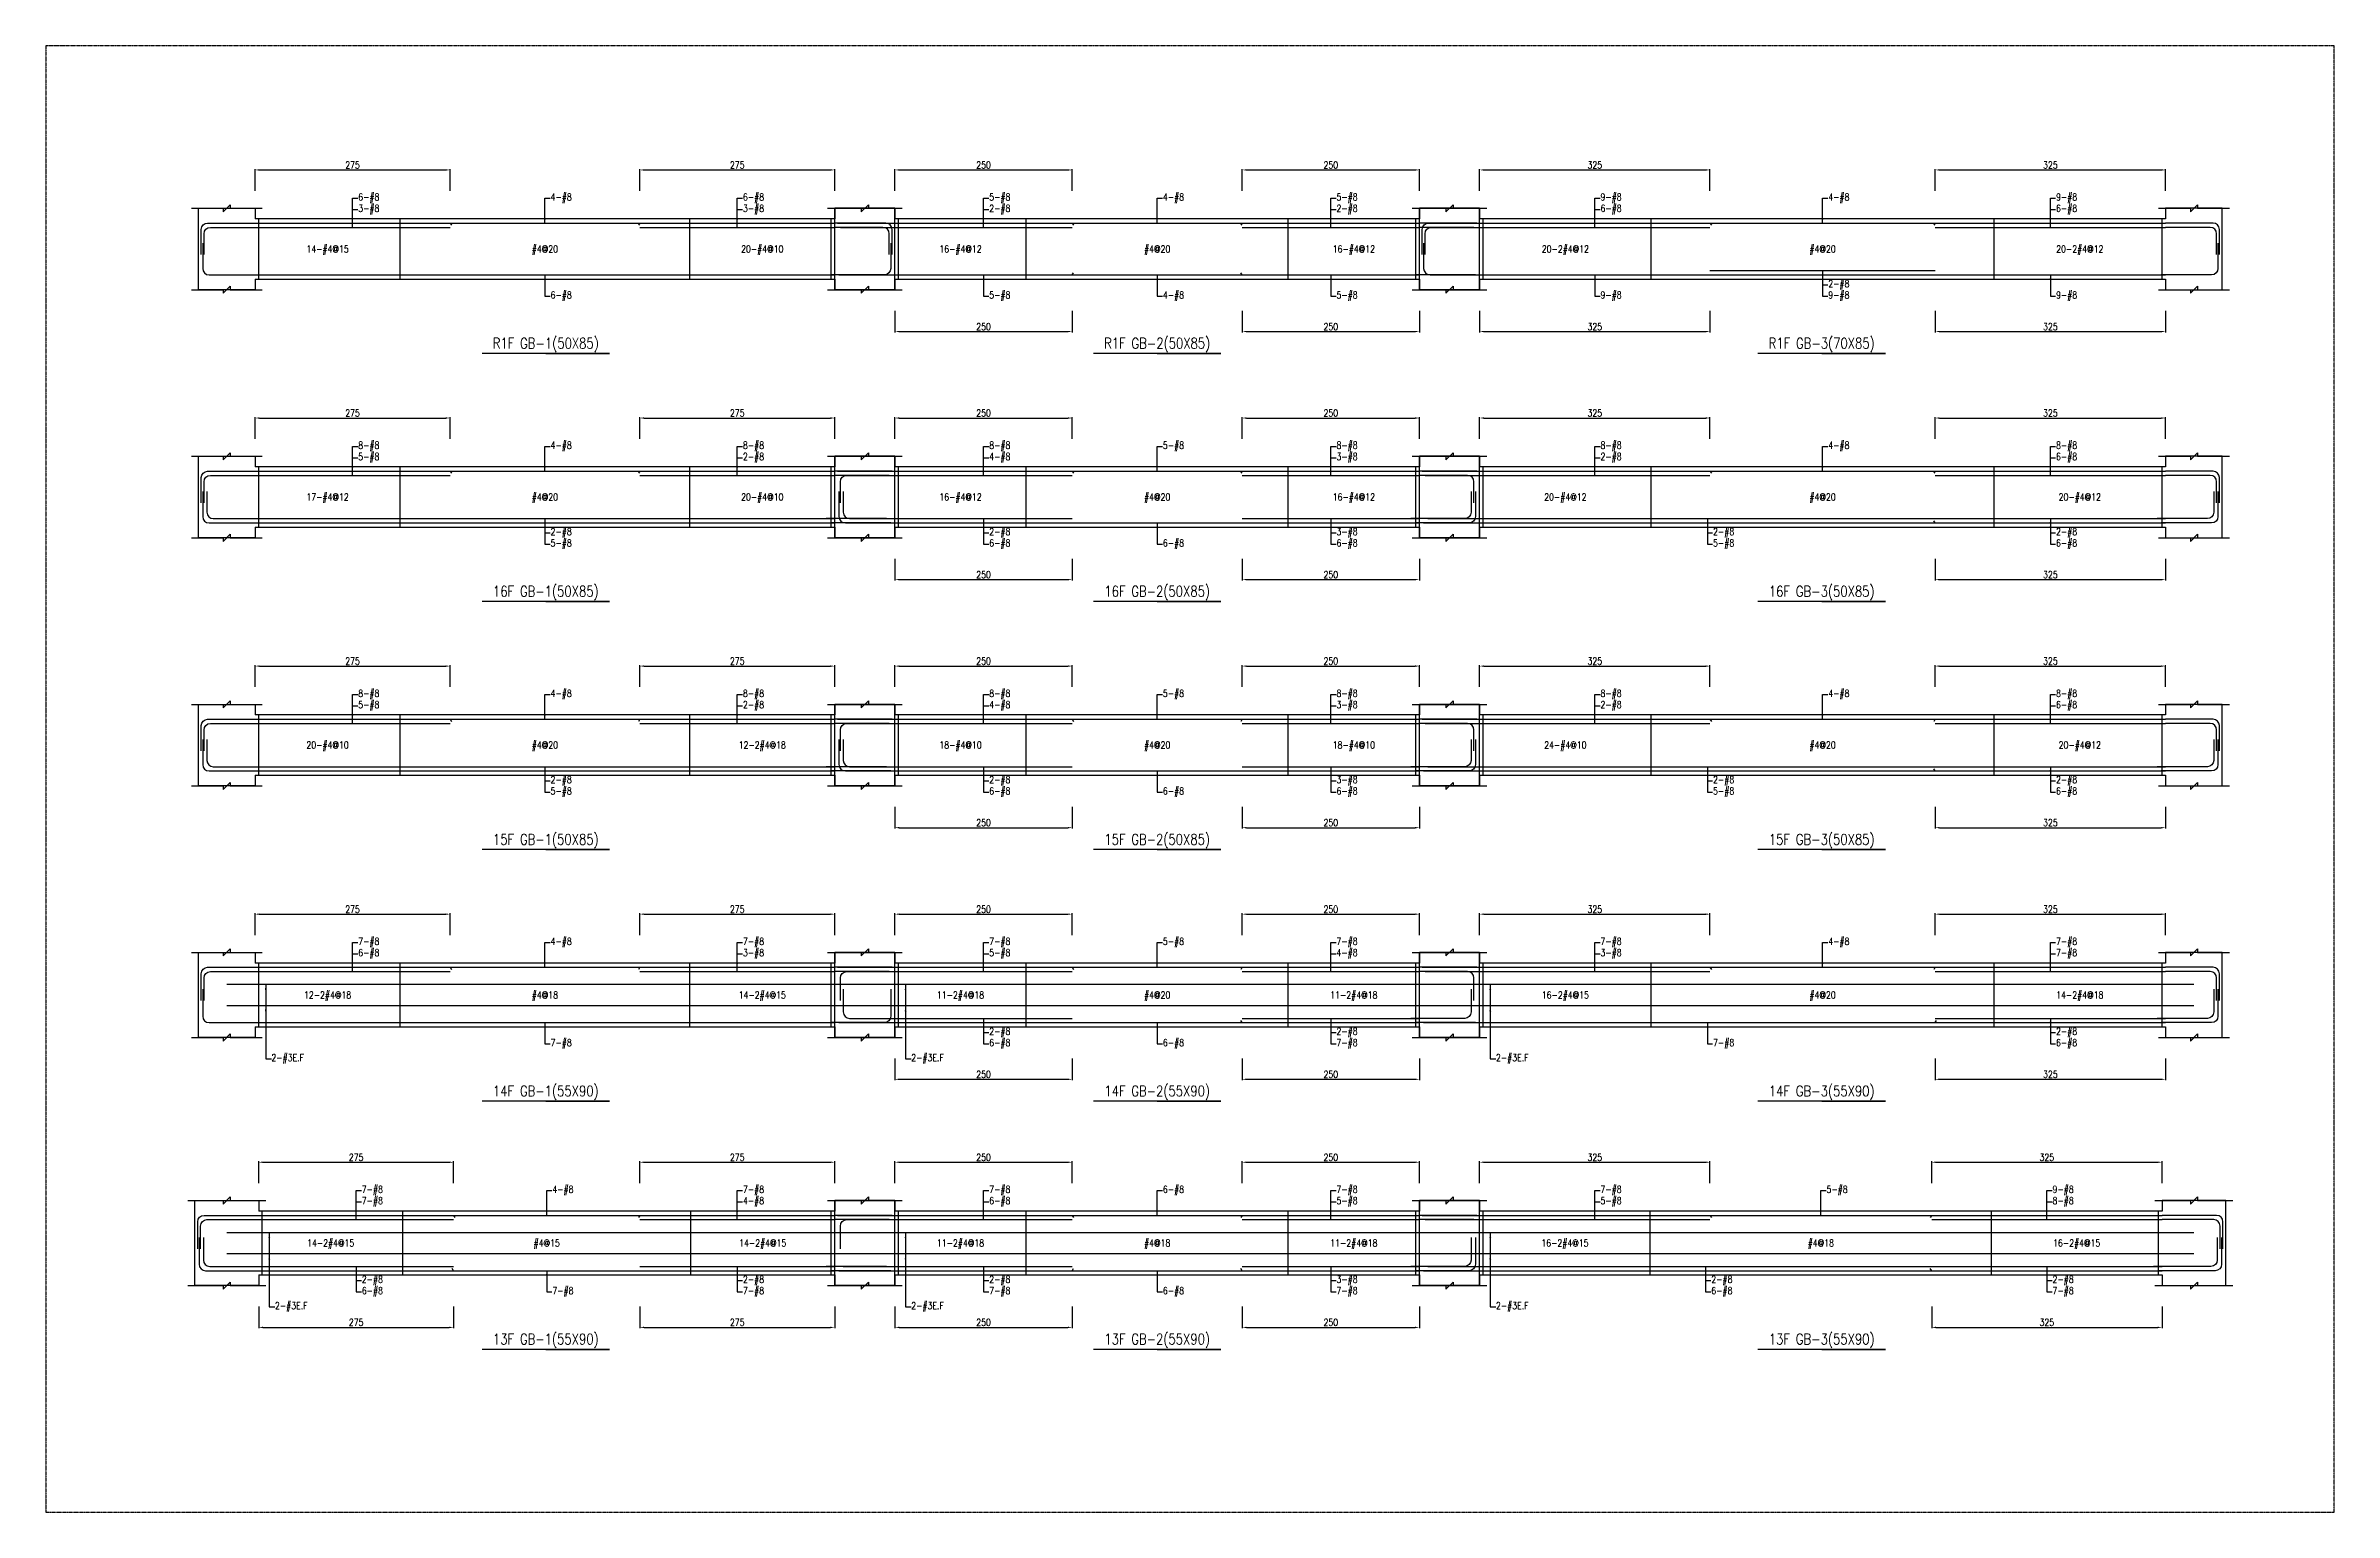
# Model space of a CAD drawing. Header units: millimetres. Extents: x 0 to 84580, y -12276 to 4373.
# Drawn here: x 42290 to 45519, y -3069 to -1000 of the extents above; entities that cross this region are included whole.
import ezdxf
from ezdxf.enums import TextEntityAlignment as Align

# ---------------------------------------------------------------- set-up
doc = ezdxf.new("R2010")
doc.units = ezdxf.units.MM
doc.header["$MEASUREMENT"] = 0
doc.linetypes.add('CENTER', pattern=[2, 1.25, -0.25, 0.25, -0.25])
for name, color, linetype in [('S-DIM', 2, 'Continuous'), ('S-GRID', 1, 'CENTER'), ('S-LEADER', 2, 'Continuous'), ('S-RC', 130, 'Continuous'), ('S-REINF', 6, 'Continuous'), ('S-TEXT', 2, 'Continuous')]:
    doc.layers.add(name, color=color, linetype=linetype)
doc.styles.add('CS4', font='romans.shx', dxfattribs={"width": 0.8, "bigfont": 'lsp.shx'})
doc.styles.get("Standard").update_dxf_attribs({"font": 'arial.ttf'})
doc.dimstyles.new('ISO-25', dxfattribs={"dimtxt": 2.5, "dimasz": 2.5, "dimexe": 1.25, "dimexo": 0.625, "dimtad": 1, "dimtxsty": 'Standard', "dimcen": 2.5, "dimadec": 0, "dimazin": 0, "dimtfac": 1, "dimtmove": 0, "dimatfit": 3, "dimfxl": 0, "dimarcsym": 0})

msp = doc.modelspace()

# ---------------------------------------------------------------- texts
at = {"layer": 'S-LEADER', "char_height": 10, "attachment_point": 4, "style": 'CS4'}
for s, insert in [('3-#8', (42730.899, -1231.194)), ('6-#8', (42730.899, -1215.194)), ('4-#8', (43002.299, -1215.194)), ('3-#8', (43273.699, -1231.194)), ('6-#8', (43273.699, -1215.194)), ('5-#8', (43621.199, -1215.194)), ('2-#8', (43621.199, -1231.194)), ('4-#8', (43866.199, -1215.194)), ('5-#8', (44111.199, -1215.194)), ('2-#8', (44111.199, -1231.194)), ('9-#8', (44483.699, -1215.194)), ('6-#8', (44483.699, -1231.194)), ('4-#8', (44805.099, -1215.194)), ('9-#8', (45126.499, -1215.194)), ('6-#8', (45126.499, -1231.194)), ('6-#8', (43002.299, -1353.194)), ('5-#8', (43621.199, -1353.194)), ('4-#8', (43866.199, -1353.194)), ('5-#8', (44111.199, -1353.194)), ('9-#8', (44483.699, -1353.194)), ('2-#8', (44805.099, -1337.194)), ('9-#8', (44805.099, -1353.194)), ('9-#8', (45126.499, -1353.194)), ('8-#8', (42730.899, -1565.194)), ('5-#8', (42730.899, -1581.194)), ('4-#8', (43002.299, -1565.194)), ('8-#8', (43273.699, -1565.194)), ('2-#8', (43273.699, -1581.194)), ('8-#8', (43621.199, -1565.194)), ('4-#8', (43621.199, -1581.194)), ('5-#8', (43866.199, -1565.194)), ('8-#8', (44111.199, -1565.194)), ('3-#8', (44111.199, -1581.194)), ('8-#8', (44483.699, -1565.194)), ('2-#8', (44483.699, -1581.194)), ('4-#8', (44805.099, -1565.194)), ('8-#8', (45126.499, -1565.194)), ('6-#8', (45126.499, -1581.194)), ('2-#8', (43002.299, -1687.194)), ('2-#8', (43621.199, -1687.194)), ('3-#8', (44111.199, -1687.194)), ('2-#8', (44642.599, -1687.194)), ('2-#8', (45126.499, -1687.194)), ('5-#8', (43002.299, -1703.194)), ('6-#8', (43621.199, -1703.194)), ('6-#8', (43866.199, -1703.194)), ('6-#8', (44111.199, -1703.194)), ('5-#8', (44642.599, -1703.194)), ('6-#8', (45126.499, -1703.194)), ('8-#8', (42730.899, -1915.194)), ('5-#8', (42730.899, -1931.194)), ('4-#8', (43002.299, -1915.194)), ('8-#8', (43273.699, -1915.194)), ('2-#8', (43273.699, -1931.194)), ('8-#8', (43621.199, -1915.194)), ('4-#8', (43621.199, -1931.194)), ('5-#8', (43866.199, -1915.194)), ('8-#8', (44111.199, -1915.194)), ('3-#8', (44111.199, -1931.194)), ('8-#8', (44483.699, -1915.194)), ('2-#8', (44483.699, -1931.194)), ('4-#8', (44805.099, -1915.194)), ('8-#8', (45126.499, -1915.194)), ('6-#8', (45126.499, -1931.194)), ('2-#8', (43002.299, -2037.194)), ('2-#8', (43621.199, -2037.194)), ('3-#8', (44111.199, -2037.194)), ('2-#8', (44642.599, -2037.194)), ('2-#8', (45126.499, -2037.194)), ('5-#8', (43002.299, -2053.194)), ('6-#8', (43621.199, -2053.194)), ('6-#8', (43866.199, -2053.194)), ('6-#8', (44111.199, -2053.194)), ('5-#8', (44642.599, -2053.194)), ('6-#8', (45126.499, -2053.194)), ('7-#8', (42730.899, -2265.194)), ('4-#8', (43002.299, -2265.194)), ('7-#8', (43273.699, -2265.194)), ('7-#8', (43621.199, -2265.194)), ('5-#8', (43866.199, -2265.194)), ('7-#8', (44111.199, -2265.194)), ('7-#8', (44483.699, -2265.194)), ('4-#8', (44805.099, -2265.194)), ('7-#8', (45126.499, -2265.194)), ('6-#8', (42730.899, -2281.194)), ('3-#8', (43273.699, -2281.194)), ('5-#8', (43621.199, -2281.194)), ('4-#8', (44111.199, -2281.194)), ('3-#8', (44483.699, -2281.194)), ('7-#8', (45126.499, -2281.194)), ('2-#8', (43621.199, -2392.194)), ('2-#8', (44111.199, -2392.194)), ('2-#8', (45126.499, -2392.194)), ('7-#8', (43002.299, -2408.194)), ('6-#8', (43621.199, -2408.194)), ('6-#8', (43866.199, -2408.194)), ('7-#8', (44111.199, -2408.194)), ('7-#8', (44642.599, -2408.194)), ('6-#8', (45126.499, -2408.194)), ('7-#8', (42735.899, -2615.194)), ('4-#8', (43004.799, -2615.194)), ('7-#8', (43273.699, -2615.194)), ('7-#8', (43621.199, -2615.194)), ('6-#8', (43866.199, -2615.194)), ('7-#8', (44111.199, -2615.194)), ('7-#8', (44483.699, -2615.194)), ('5-#8', (44802.599, -2615.194)), ('9-#8', (45121.499, -2615.194)), ('7-#8', (42735.899, -2631.194)), ('4-#8', (43273.699, -2631.194)), ('6-#8', (43621.199, -2631.194)), ('5-#8', (44111.199, -2631.194)), ('5-#8', (44483.699, -2631.194)), ('8-#8', (45121.499, -2631.194)), ('2-#8', (42735.899, -2742.194)), ('2-#8', (43273.699, -2742.194)), ('2-#8', (43621.199, -2742.194)), ('3-#8', (44111.199, -2742.194)), ('2-#8', (44640.099, -2742.194)), ('2-#8', (45121.499, -2742.194)), ('6-#8', (42735.899, -2758.194)), ('7-#8', (43004.799, -2758.194)), ('7-#8', (43273.699, -2758.194)), ('7-#8', (43621.199, -2758.194)), ('6-#8', (43866.199, -2758.194)), ('7-#8', (44111.199, -2758.194)), ('6-#8', (44640.099, -2758.194)), ('7-#8', (45121.499, -2758.194))]:
    msp.add_mtext(s, dxfattribs=dict(at, insert=insert))
at = {"layer": 'S-LEADER', "color": 3, "char_height": 10, "attachment_point": 4, "style": 'CS4'}
for insert in [(42608.399, -2429.194), (43511.199, -2429.194), (44336.199, -2429.194), (42613.399, -2779.194), (43511.199, -2779.194), (44336.199, -2779.194)]:
    msp.add_mtext('2-#3E.F', dxfattribs=dict(at, insert=insert))
at = {"layer": 'S-RC', "style": 'CS4', "width": 0.8}
for s, p in [('R1F GB-1(50X85)', (42995.549, -1427.194)), ('R1F GB-2(50X85)', (43858.199, -1427.194)), ('R1F GB-3(70X85)', (44795.849, -1427.194)), ('16F GB-1(50X85)', (42995.549, -1777.194)), ('16F GB-2(50X85)', (43858.199, -1777.194)), ('16F GB-3(50X85)', (44795.849, -1777.194)), ('15F GB-1(50X85)', (42995.549, -2127.194)), ('15F GB-2(50X85)', (43858.199, -2127.194)), ('15F GB-3(50X85)', (44795.849, -2127.194)), ('14F GB-1(55X90)', (42995.549, -2482.194)), ('14F GB-2(55X90)', (43858.199, -2482.194)), ('14F GB-3(55X90)', (44795.849, -2482.194)), ('13F GB-1(55X90)', (42995.549, -2832.194)), ('13F GB-2(55X90)', (43858.199, -2832.194)), ('13F GB-3(55X90)', (44795.849, -2832.194))]:
    msp.add_text(s, height=15, dxfattribs=at).set_placement(p, align=Align.CENTER)
at = {"layer": 'S-TEXT', "color": 1, "style": 'CS4', "width": 0.8}
for s, p in [('14-#4@15', (42687.624, -1291.694)), ('#4@20', (42994.299, -1291.694)), ('20-#4@10', (43300.974, -1291.694)), ('16-#4@12', (43580.699, -1291.694)), ('#4@20', (43858.199, -1291.694)), ('16-#4@12', (44135.699, -1291.694)), ('20-2#4@12', (44434.174, -1291.694)), ('#4@20', (44797.099, -1291.694)), ('20-2#4@12', (45160.024, -1291.694)), ('17-#4@12', (42687.624, -1641.694)), ('#4@20', (42994.299, -1641.694)), ('20-#4@10', (43300.974, -1641.694)), ('16-#4@12', (43580.699, -1641.694)), ('#4@20', (43858.199, -1641.694)), ('16-#4@12', (44135.699, -1641.694)), ('20-#4@12', (44434.174, -1641.694)), ('#4@20', (44797.099, -1641.694)), ('20-#4@12', (45160.024, -1641.694)), ('20-#4@10', (42687.624, -1991.694)), ('#4@20', (42994.299, -1991.694)), ('12-2#4@18', (43300.974, -1991.694)), ('18-#4@10', (43580.699, -1991.694)), ('#4@20', (43858.199, -1991.694)), ('18-#4@10', (44135.699, -1991.694)), ('24-#4@10', (44434.174, -1991.694)), ('#4@20', (44797.099, -1991.694)), ('20-#4@12', (45160.024, -1991.694)), ('12-2#4@18', (42687.624, -2344.194)), ('#4@18', (42994.299, -2344.194)), ('14-2#4@15', (43300.974, -2344.194)), ('11-2#4@18', (43580.699, -2344.194)), ('#4@20', (43858.199, -2344.194)), ('11-2#4@18', (44135.699, -2344.194)), ('16-2#4@15', (44434.174, -2344.194)), ('#4@20', (44797.099, -2344.194)), ('14-2#4@18', (45160.024, -2344.194)), ('14-2#4@15', (42691.999, -2694.194)), ('#4@15', (42996.799, -2694.194)), ('14-2#4@15', (43301.599, -2694.194)), ('11-2#4@18', (43580.699, -2694.194)), ('#4@18', (43858.199, -2694.194)), ('11-2#4@18', (44135.699, -2694.194)), ('16-2#4@15', (44433.549, -2694.194)), ('#4@18', (44794.599, -2694.194)), ('16-2#4@15', (45155.649, -2694.194))]:
    msp.add_text(s, height=10, dxfattribs=at).set_placement(p, align=Align.CENTER)

# ---------------------------------------------------------------- blocks, each defined once
blk = doc.blocks.new('*D1087')
at = {"layer": 'DEFPOINTS', "color": 0, "transparency": 16777216}
for p in [(42865.4, -2575.2), (42590.4, -2605.2), (42865.4, -2605.2)]:
    blk.add_point(p, dxfattribs=at)
at = {"layer": 'S-DIM', "color": 0, "lineweight": -2, "transparency": 16777216}
for p, q in [((42590.4, -2604.6), (42590.4, -2573.9)), ((42596.4, -2575.2), (42859.4, -2575.2)), ((42865.4, -2604.6), (42865.4, -2573.9))]:
    blk.add_line(p, q, dxfattribs=at)
at = {"layer": 'S-DIM', "color": 0, "transparency": 16777216}
for points in [[(42596.4, -2574.2), (42596.4, -2576.2), (42590.4, -2575.2)], [(42859.4, -2574.2), (42859.4, -2576.2), (42865.4, -2575.2)]]:
    blk.add_solid(points, dxfattribs=at)
at = {"layer": 'S-DIM', "color": 0, "transparency": 16777216, "insert": (42727.9, -2568.2), "char_height": 10, "attachment_point": 5, "style": 'CS4'}
blk.add_mtext('275', dxfattribs=at)
blk = doc.blocks.new('*D1088')
at = {"layer": 'DEFPOINTS', "color": 0, "transparency": 16777216}
for p in [(43403.2, -2575.2), (43128.2, -2605.2), (43403.2, -2605.2)]:
    blk.add_point(p, dxfattribs=at)
at = {"layer": 'S-DIM', "color": 0, "lineweight": -2, "transparency": 16777216}
for p, q in [((43128.2, -2604.6), (43128.2, -2573.9)), ((43134.2, -2575.2), (43397.2, -2575.2)), ((43403.2, -2604.6), (43403.2, -2573.9))]:
    blk.add_line(p, q, dxfattribs=at)
at = {"layer": 'S-DIM', "color": 0, "transparency": 16777216}
for points in [[(43134.2, -2574.2), (43134.2, -2576.2), (43128.2, -2575.2)], [(43397.2, -2574.2), (43397.2, -2576.2), (43403.2, -2575.2)]]:
    blk.add_solid(points, dxfattribs=at)
at = {"layer": 'S-DIM', "color": 0, "transparency": 16777216, "insert": (43265.7, -2568.2), "char_height": 10, "attachment_point": 5, "style": 'CS4'}
blk.add_mtext('275', dxfattribs=at)
blk = doc.blocks.new('*D1089')
at = {"layer": 'DEFPOINTS', "color": 0, "transparency": 16777216}
for p in [(42590.4, -2778.2), (42865.4, -2778.2), (42865.4, -2808.2)]:
    blk.add_point(p, dxfattribs=at)
at = {"layer": 'S-DIM', "color": 0, "lineweight": -2, "transparency": 16777216}
for p, q in [((42590.4, -2778.8), (42590.4, -2809.4)), ((42596.4, -2808.2), (42859.4, -2808.2)), ((42865.4, -2778.8), (42865.4, -2809.4))]:
    blk.add_line(p, q, dxfattribs=at)
at = {"layer": 'S-DIM', "color": 0, "transparency": 16777216}
for points in [[(42596.4, -2807.2), (42596.4, -2809.2), (42590.4, -2808.2)], [(42859.4, -2807.2), (42859.4, -2809.2), (42865.4, -2808.2)]]:
    blk.add_solid(points, dxfattribs=at)
at = {"layer": 'S-DIM', "color": 0, "transparency": 16777216, "insert": (42727.9, -2801.2), "char_height": 10, "attachment_point": 5, "style": 'CS4'}
blk.add_mtext('275', dxfattribs=at)
blk = doc.blocks.new('*D1090')
at = {"layer": 'DEFPOINTS', "color": 0, "transparency": 16777216}
for p in [(43128.2, -2778.2), (43403.2, -2778.2), (43403.2, -2808.2)]:
    blk.add_point(p, dxfattribs=at)
at = {"layer": 'S-DIM', "color": 0, "lineweight": -2, "transparency": 16777216}
for p, q in [((43128.2, -2778.8), (43128.2, -2809.4)), ((43134.2, -2808.2), (43397.2, -2808.2)), ((43403.2, -2778.8), (43403.2, -2809.4))]:
    blk.add_line(p, q, dxfattribs=at)
at = {"layer": 'S-DIM', "color": 0, "transparency": 16777216}
for points in [[(43134.2, -2807.2), (43134.2, -2809.2), (43128.2, -2808.2)], [(43397.2, -2807.2), (43397.2, -2809.2), (43403.2, -2808.2)]]:
    blk.add_solid(points, dxfattribs=at)
at = {"layer": 'S-DIM', "color": 0, "transparency": 16777216, "insert": (43265.7, -2801.2), "char_height": 10, "attachment_point": 5, "style": 'CS4'}
blk.add_mtext('275', dxfattribs=at)
blk = doc.blocks.new('*D1091')
at = {"layer": 'DEFPOINTS', "color": 0, "transparency": 16777216}
for p in [(42860.4, -2225.2), (42585.4, -2255.2), (42860.4, -2255.2)]:
    blk.add_point(p, dxfattribs=at)
at = {"layer": 'S-DIM', "color": 0, "lineweight": -2, "transparency": 16777216}
for p, q in [((42585.4, -2254.6), (42585.4, -2223.9)), ((42591.4, -2225.2), (42854.4, -2225.2)), ((42860.4, -2254.6), (42860.4, -2223.9))]:
    blk.add_line(p, q, dxfattribs=at)
at = {"layer": 'S-DIM', "color": 0, "transparency": 16777216}
for points in [[(42591.4, -2224.2), (42591.4, -2226.2), (42585.4, -2225.2)], [(42854.4, -2224.2), (42854.4, -2226.2), (42860.4, -2225.2)]]:
    blk.add_solid(points, dxfattribs=at)
at = {"layer": 'S-DIM', "color": 0, "transparency": 16777216, "insert": (42722.9, -2218.2), "char_height": 10, "attachment_point": 5, "style": 'CS4'}
blk.add_mtext('275', dxfattribs=at)
blk = doc.blocks.new('*D1092')
at = {"layer": 'DEFPOINTS', "color": 0, "transparency": 16777216}
for p in [(43403.2, -2225.2), (43128.2, -2255.2), (43403.2, -2255.2)]:
    blk.add_point(p, dxfattribs=at)
at = {"layer": 'S-DIM', "color": 0, "lineweight": -2, "transparency": 16777216}
for p, q in [((43128.2, -2254.6), (43128.2, -2223.9)), ((43134.2, -2225.2), (43397.2, -2225.2)), ((43403.2, -2254.6), (43403.2, -2223.9))]:
    blk.add_line(p, q, dxfattribs=at)
at = {"layer": 'S-DIM', "color": 0, "transparency": 16777216}
for points in [[(43134.2, -2224.2), (43134.2, -2226.2), (43128.2, -2225.2)], [(43397.2, -2224.2), (43397.2, -2226.2), (43403.2, -2225.2)]]:
    blk.add_solid(points, dxfattribs=at)
at = {"layer": 'S-DIM', "color": 0, "transparency": 16777216, "insert": (43265.7, -2218.2), "char_height": 10, "attachment_point": 5, "style": 'CS4'}
blk.add_mtext('275', dxfattribs=at)
blk = doc.blocks.new('*D1093')
at = {"layer": 'DEFPOINTS', "color": 0, "transparency": 16777216}
for p in [(42860.4, -1875.2), (42585.4, -1905.2), (42860.4, -1905.2)]:
    blk.add_point(p, dxfattribs=at)
at = {"layer": 'S-DIM', "color": 0, "lineweight": -2, "transparency": 16777216}
for p, q in [((42585.4, -1904.6), (42585.4, -1873.9)), ((42591.4, -1875.2), (42854.4, -1875.2)), ((42860.4, -1904.6), (42860.4, -1873.9))]:
    blk.add_line(p, q, dxfattribs=at)
at = {"layer": 'S-DIM', "color": 0, "transparency": 16777216}
for points in [[(42591.4, -1874.2), (42591.4, -1876.2), (42585.4, -1875.2)], [(42854.4, -1874.2), (42854.4, -1876.2), (42860.4, -1875.2)]]:
    blk.add_solid(points, dxfattribs=at)
at = {"layer": 'S-DIM', "color": 0, "transparency": 16777216, "insert": (42722.9, -1868.2), "char_height": 10, "attachment_point": 5, "style": 'CS4'}
blk.add_mtext('275', dxfattribs=at)
blk = doc.blocks.new('*D1094')
at = {"layer": 'DEFPOINTS', "color": 0, "transparency": 16777216}
for p in [(43403.2, -1875.2), (43128.2, -1905.2), (43403.2, -1905.2)]:
    blk.add_point(p, dxfattribs=at)
at = {"layer": 'S-DIM', "color": 0, "lineweight": -2, "transparency": 16777216}
for p, q in [((43128.2, -1904.6), (43128.2, -1873.9)), ((43134.2, -1875.2), (43397.2, -1875.2)), ((43403.2, -1904.6), (43403.2, -1873.9))]:
    blk.add_line(p, q, dxfattribs=at)
at = {"layer": 'S-DIM', "color": 0, "transparency": 16777216}
for points in [[(43134.2, -1874.2), (43134.2, -1876.2), (43128.2, -1875.2)], [(43397.2, -1874.2), (43397.2, -1876.2), (43403.2, -1875.2)]]:
    blk.add_solid(points, dxfattribs=at)
at = {"layer": 'S-DIM', "color": 0, "transparency": 16777216, "insert": (43265.7, -1868.2), "char_height": 10, "attachment_point": 5, "style": 'CS4'}
blk.add_mtext('275', dxfattribs=at)
blk = doc.blocks.new('*D1103')
at = {"layer": 'DEFPOINTS', "color": 0, "transparency": 16777216}
for p in [(42860.4, -1525.2), (42585.4, -1555.2), (42860.4, -1555.2)]:
    blk.add_point(p, dxfattribs=at)
at = {"layer": 'S-DIM', "color": 0, "lineweight": -2, "transparency": 16777216}
for p, q in [((42585.4, -1554.6), (42585.4, -1523.9)), ((42591.4, -1525.2), (42854.4, -1525.2)), ((42860.4, -1554.6), (42860.4, -1523.9))]:
    blk.add_line(p, q, dxfattribs=at)
at = {"layer": 'S-DIM', "color": 0, "transparency": 16777216}
for points in [[(42591.4, -1524.2), (42591.4, -1526.2), (42585.4, -1525.2)], [(42854.4, -1524.2), (42854.4, -1526.2), (42860.4, -1525.2)]]:
    blk.add_solid(points, dxfattribs=at)
at = {"layer": 'S-DIM', "color": 0, "transparency": 16777216, "insert": (42722.9, -1518.2), "char_height": 10, "attachment_point": 5, "style": 'CS4'}
blk.add_mtext('275', dxfattribs=at)
blk = doc.blocks.new('*D1104')
at = {"layer": 'DEFPOINTS', "color": 0, "transparency": 16777216}
for p in [(43403.2, -1525.2), (43128.2, -1555.2), (43403.2, -1555.2)]:
    blk.add_point(p, dxfattribs=at)
at = {"layer": 'S-DIM', "color": 0, "lineweight": -2, "transparency": 16777216}
for p, q in [((43128.2, -1554.6), (43128.2, -1523.9)), ((43134.2, -1525.2), (43397.2, -1525.2)), ((43403.2, -1554.6), (43403.2, -1523.9))]:
    blk.add_line(p, q, dxfattribs=at)
at = {"layer": 'S-DIM', "color": 0, "transparency": 16777216}
for points in [[(43134.2, -1524.2), (43134.2, -1526.2), (43128.2, -1525.2)], [(43397.2, -1524.2), (43397.2, -1526.2), (43403.2, -1525.2)]]:
    blk.add_solid(points, dxfattribs=at)
at = {"layer": 'S-DIM', "color": 0, "transparency": 16777216, "insert": (43265.7, -1518.2), "char_height": 10, "attachment_point": 5, "style": 'CS4'}
blk.add_mtext('275', dxfattribs=at)
blk = doc.blocks.new('*D1105')
at = {"layer": 'DEFPOINTS', "color": 0, "transparency": 16777216}
for p in [(42860.4, -1175.2), (42585.4, -1205.2), (42860.4, -1205.2)]:
    blk.add_point(p, dxfattribs=at)
at = {"layer": 'S-DIM', "color": 0, "lineweight": -2, "transparency": 16777216}
for p, q in [((42585.4, -1204.6), (42585.4, -1173.9)), ((42591.4, -1175.2), (42854.4, -1175.2)), ((42860.4, -1204.6), (42860.4, -1173.9))]:
    blk.add_line(p, q, dxfattribs=at)
at = {"layer": 'S-DIM', "color": 0, "transparency": 16777216}
for points in [[(42591.4, -1174.2), (42591.4, -1176.2), (42585.4, -1175.2)], [(42854.4, -1174.2), (42854.4, -1176.2), (42860.4, -1175.2)]]:
    blk.add_solid(points, dxfattribs=at)
at = {"layer": 'S-DIM', "color": 0, "transparency": 16777216, "insert": (42722.9, -1168.2), "char_height": 10, "attachment_point": 5, "style": 'CS4'}
blk.add_mtext('275', dxfattribs=at)
blk = doc.blocks.new('*D1106')
at = {"layer": 'DEFPOINTS', "color": 0, "transparency": 16777216}
for p in [(43403.2, -1175.2), (43128.2, -1205.2), (43403.2, -1205.2)]:
    blk.add_point(p, dxfattribs=at)
at = {"layer": 'S-DIM', "color": 0, "lineweight": -2, "transparency": 16777216}
for p, q in [((43128.2, -1204.6), (43128.2, -1173.9)), ((43134.2, -1175.2), (43397.2, -1175.2)), ((43403.2, -1204.6), (43403.2, -1173.9))]:
    blk.add_line(p, q, dxfattribs=at)
at = {"layer": 'S-DIM', "color": 0, "transparency": 16777216}
for points in [[(43134.2, -1174.2), (43134.2, -1176.2), (43128.2, -1175.2)], [(43397.2, -1174.2), (43397.2, -1176.2), (43403.2, -1175.2)]]:
    blk.add_solid(points, dxfattribs=at)
at = {"layer": 'S-DIM', "color": 0, "transparency": 16777216, "insert": (43265.7, -1168.2), "char_height": 10, "attachment_point": 5, "style": 'CS4'}
blk.add_mtext('275', dxfattribs=at)
blk = doc.blocks.new('*D1095')
at = {"layer": 'DEFPOINTS', "color": 0, "transparency": 16777216}
for p in [(43738.2, -2575.2), (43488.2, -2605.2), (43738.2, -2605.2)]:
    blk.add_point(p, dxfattribs=at)
at = {"layer": 'S-DIM', "color": 0, "lineweight": -2, "transparency": 16777216}
for p, q in [((43488.2, -2604.6), (43488.2, -2573.9)), ((43494.2, -2575.2), (43732.2, -2575.2)), ((43738.2, -2604.6), (43738.2, -2573.9))]:
    blk.add_line(p, q, dxfattribs=at)
at = {"layer": 'S-DIM', "color": 0, "transparency": 16777216}
for points in [[(43494.2, -2574.2), (43494.2, -2576.2), (43488.2, -2575.2)], [(43732.2, -2574.2), (43732.2, -2576.2), (43738.2, -2575.2)]]:
    blk.add_solid(points, dxfattribs=at)
at = {"layer": 'S-DIM', "color": 0, "transparency": 16777216, "insert": (43613.2, -2568.2), "char_height": 10, "attachment_point": 5, "style": 'CS4'}
blk.add_mtext('250', dxfattribs=at)
blk = doc.blocks.new('*D1096')
at = {"layer": 'DEFPOINTS', "color": 0, "transparency": 16777216}
for p in [(44228.2, -2575.2), (43978.2, -2605.2), (44228.2, -2605.2)]:
    blk.add_point(p, dxfattribs=at)
at = {"layer": 'S-DIM', "color": 0, "lineweight": -2, "transparency": 16777216}
for p, q in [((43978.2, -2604.6), (43978.2, -2573.9)), ((43984.2, -2575.2), (44222.2, -2575.2)), ((44228.2, -2604.6), (44228.2, -2573.9))]:
    blk.add_line(p, q, dxfattribs=at)
at = {"layer": 'S-DIM', "color": 0, "transparency": 16777216}
for points in [[(43984.2, -2574.2), (43984.2, -2576.2), (43978.2, -2575.2)], [(44222.2, -2574.2), (44222.2, -2576.2), (44228.2, -2575.2)]]:
    blk.add_solid(points, dxfattribs=at)
at = {"layer": 'S-DIM', "color": 0, "transparency": 16777216, "insert": (44103.2, -2568.2), "char_height": 10, "attachment_point": 5, "style": 'CS4'}
blk.add_mtext('250', dxfattribs=at)
blk = doc.blocks.new('*D1097')
at = {"layer": 'DEFPOINTS', "color": 0, "transparency": 16777216}
for p in [(43488.2, -2778.2), (43738.2, -2778.2), (43738.2, -2808.2)]:
    blk.add_point(p, dxfattribs=at)
at = {"layer": 'S-DIM', "color": 0, "lineweight": -2, "transparency": 16777216}
for p, q in [((43488.2, -2778.8), (43488.2, -2809.4)), ((43494.2, -2808.2), (43732.2, -2808.2)), ((43738.2, -2778.8), (43738.2, -2809.4))]:
    blk.add_line(p, q, dxfattribs=at)
at = {"layer": 'S-DIM', "color": 0, "transparency": 16777216}
for points in [[(43494.2, -2807.2), (43494.2, -2809.2), (43488.2, -2808.2)], [(43732.2, -2807.2), (43732.2, -2809.2), (43738.2, -2808.2)]]:
    blk.add_solid(points, dxfattribs=at)
at = {"layer": 'S-DIM', "color": 0, "transparency": 16777216, "insert": (43613.2, -2801.2), "char_height": 10, "attachment_point": 5, "style": 'CS4'}
blk.add_mtext('250', dxfattribs=at)
blk = doc.blocks.new('*D1098')
at = {"layer": 'DEFPOINTS', "color": 0, "transparency": 16777216}
for p in [(43978.2, -2778.2), (44228.2, -2778.2), (44228.2, -2808.2)]:
    blk.add_point(p, dxfattribs=at)
at = {"layer": 'S-DIM', "color": 0, "lineweight": -2, "transparency": 16777216}
for p, q in [((43978.2, -2778.8), (43978.2, -2809.4)), ((43984.2, -2808.2), (44222.2, -2808.2)), ((44228.2, -2778.8), (44228.2, -2809.4))]:
    blk.add_line(p, q, dxfattribs=at)
at = {"layer": 'S-DIM', "color": 0, "transparency": 16777216}
for points in [[(43984.2, -2807.2), (43984.2, -2809.2), (43978.2, -2808.2)], [(44222.2, -2807.2), (44222.2, -2809.2), (44228.2, -2808.2)]]:
    blk.add_solid(points, dxfattribs=at)
at = {"layer": 'S-DIM', "color": 0, "transparency": 16777216, "insert": (44103.2, -2801.2), "char_height": 10, "attachment_point": 5, "style": 'CS4'}
blk.add_mtext('250', dxfattribs=at)
blk = doc.blocks.new('*D1099')
at = {"layer": 'DEFPOINTS', "color": 0, "transparency": 16777216}
for p in [(43738.2, -2225.2), (43488.2, -2255.2), (43738.2, -2255.2)]:
    blk.add_point(p, dxfattribs=at)
at = {"layer": 'S-DIM', "color": 0, "lineweight": -2, "transparency": 16777216}
for p, q in [((43488.2, -2254.6), (43488.2, -2223.9)), ((43494.2, -2225.2), (43732.2, -2225.2)), ((43738.2, -2254.6), (43738.2, -2223.9))]:
    blk.add_line(p, q, dxfattribs=at)
at = {"layer": 'S-DIM', "color": 0, "transparency": 16777216}
for points in [[(43494.2, -2224.2), (43494.2, -2226.2), (43488.2, -2225.2)], [(43732.2, -2224.2), (43732.2, -2226.2), (43738.2, -2225.2)]]:
    blk.add_solid(points, dxfattribs=at)
at = {"layer": 'S-DIM', "color": 0, "transparency": 16777216, "insert": (43613.2, -2218.2), "char_height": 10, "attachment_point": 5, "style": 'CS4'}
blk.add_mtext('250', dxfattribs=at)
blk = doc.blocks.new('*D1100')
at = {"layer": 'DEFPOINTS', "color": 0, "transparency": 16777216}
for p in [(44228.2, -2225.2), (43978.2, -2255.2), (44228.2, -2255.2)]:
    blk.add_point(p, dxfattribs=at)
at = {"layer": 'S-DIM', "color": 0, "lineweight": -2, "transparency": 16777216}
for p, q in [((43978.2, -2254.6), (43978.2, -2223.9)), ((43984.2, -2225.2), (44222.2, -2225.2)), ((44228.2, -2254.6), (44228.2, -2223.9))]:
    blk.add_line(p, q, dxfattribs=at)
at = {"layer": 'S-DIM', "color": 0, "transparency": 16777216}
for points in [[(43984.2, -2224.2), (43984.2, -2226.2), (43978.2, -2225.2)], [(44222.2, -2224.2), (44222.2, -2226.2), (44228.2, -2225.2)]]:
    blk.add_solid(points, dxfattribs=at)
at = {"layer": 'S-DIM', "color": 0, "transparency": 16777216, "insert": (44103.2, -2218.2), "char_height": 10, "attachment_point": 5, "style": 'CS4'}
blk.add_mtext('250', dxfattribs=at)
blk = doc.blocks.new('*D1101')
at = {"layer": 'DEFPOINTS', "color": 0, "transparency": 16777216}
for p in [(43488.2, -2428.2), (43738.2, -2428.2), (43738.2, -2458.2)]:
    blk.add_point(p, dxfattribs=at)
at = {"layer": 'S-DIM', "color": 0, "lineweight": -2, "transparency": 16777216}
for p, q in [((43488.2, -2428.8), (43488.2, -2459.4)), ((43738.2, -2428.8), (43738.2, -2459.4)), ((43494.2, -2458.2), (43732.2, -2458.2))]:
    blk.add_line(p, q, dxfattribs=at)
at = {"layer": 'S-DIM', "color": 0, "transparency": 16777216}
for points in [[(43494.2, -2457.2), (43494.2, -2459.2), (43488.2, -2458.2)], [(43732.2, -2457.2), (43732.2, -2459.2), (43738.2, -2458.2)]]:
    blk.add_solid(points, dxfattribs=at)
at = {"layer": 'S-DIM', "color": 0, "transparency": 16777216, "insert": (43613.2, -2451.2), "char_height": 10, "attachment_point": 5, "style": 'CS4'}
blk.add_mtext('250', dxfattribs=at)
blk = doc.blocks.new('*D1102')
at = {"layer": 'DEFPOINTS', "color": 0, "transparency": 16777216}
for p in [(43978.2, -2428.2), (44228.2, -2428.2), (44228.2, -2458.2)]:
    blk.add_point(p, dxfattribs=at)
at = {"layer": 'S-DIM', "color": 0, "lineweight": -2, "transparency": 16777216}
for p, q in [((43978.2, -2428.8), (43978.2, -2459.4)), ((44228.2, -2428.8), (44228.2, -2459.4)), ((43984.2, -2458.2), (44222.2, -2458.2))]:
    blk.add_line(p, q, dxfattribs=at)
at = {"layer": 'S-DIM', "color": 0, "transparency": 16777216}
for points in [[(43984.2, -2457.2), (43984.2, -2459.2), (43978.2, -2458.2)], [(44222.2, -2457.2), (44222.2, -2459.2), (44228.2, -2458.2)]]:
    blk.add_solid(points, dxfattribs=at)
at = {"layer": 'S-DIM', "color": 0, "transparency": 16777216, "insert": (44103.2, -2451.2), "char_height": 10, "attachment_point": 5, "style": 'CS4'}
blk.add_mtext('250', dxfattribs=at)
blk = doc.blocks.new('*D1107')
at = {"layer": 'DEFPOINTS', "color": 0, "transparency": 16777216}
for p in [(43738.2, -1875.2), (43488.2, -1905.2), (43738.2, -1905.2)]:
    blk.add_point(p, dxfattribs=at)
at = {"layer": 'S-DIM', "color": 0, "lineweight": -2, "transparency": 16777216}
for p, q in [((43488.2, -1904.6), (43488.2, -1873.9)), ((43494.2, -1875.2), (43732.2, -1875.2)), ((43738.2, -1904.6), (43738.2, -1873.9))]:
    blk.add_line(p, q, dxfattribs=at)
at = {"layer": 'S-DIM', "color": 0, "transparency": 16777216}
for points in [[(43494.2, -1874.2), (43494.2, -1876.2), (43488.2, -1875.2)], [(43732.2, -1874.2), (43732.2, -1876.2), (43738.2, -1875.2)]]:
    blk.add_solid(points, dxfattribs=at)
at = {"layer": 'S-DIM', "color": 0, "transparency": 16777216, "insert": (43613.2, -1868.2), "char_height": 10, "attachment_point": 5, "style": 'CS4'}
blk.add_mtext('250', dxfattribs=at)
blk = doc.blocks.new('*D1108')
at = {"layer": 'DEFPOINTS', "color": 0, "transparency": 16777216}
for p in [(44228.2, -1875.2), (43978.2, -1905.2), (44228.2, -1905.2)]:
    blk.add_point(p, dxfattribs=at)
at = {"layer": 'S-DIM', "color": 0, "lineweight": -2, "transparency": 16777216}
for p, q in [((43978.2, -1904.6), (43978.2, -1873.9)), ((43984.2, -1875.2), (44222.2, -1875.2)), ((44228.2, -1904.6), (44228.2, -1873.9))]:
    blk.add_line(p, q, dxfattribs=at)
at = {"layer": 'S-DIM', "color": 0, "transparency": 16777216}
for points in [[(43984.2, -1874.2), (43984.2, -1876.2), (43978.2, -1875.2)], [(44222.2, -1874.2), (44222.2, -1876.2), (44228.2, -1875.2)]]:
    blk.add_solid(points, dxfattribs=at)
at = {"layer": 'S-DIM', "color": 0, "transparency": 16777216, "insert": (44103.2, -1868.2), "char_height": 10, "attachment_point": 5, "style": 'CS4'}
blk.add_mtext('250', dxfattribs=at)
blk = doc.blocks.new('*D1109')
at = {"layer": 'DEFPOINTS', "color": 0, "transparency": 16777216}
for p in [(43488.2, -2073.2), (43738.2, -2073.2), (43738.2, -2103.2)]:
    blk.add_point(p, dxfattribs=at)
at = {"layer": 'S-DIM', "color": 0, "lineweight": -2, "transparency": 16777216}
for p, q in [((43488.2, -2073.8), (43488.2, -2104.4)), ((43738.2, -2073.8), (43738.2, -2104.4)), ((43494.2, -2103.2), (43732.2, -2103.2))]:
    blk.add_line(p, q, dxfattribs=at)
at = {"layer": 'S-DIM', "color": 0, "transparency": 16777216}
for points in [[(43494.2, -2102.2), (43494.2, -2104.2), (43488.2, -2103.2)], [(43732.2, -2102.2), (43732.2, -2104.2), (43738.2, -2103.2)]]:
    blk.add_solid(points, dxfattribs=at)
at = {"layer": 'S-DIM', "color": 0, "transparency": 16777216, "insert": (43613.2, -2096.2), "char_height": 10, "attachment_point": 5, "style": 'CS4'}
blk.add_mtext('250', dxfattribs=at)
blk = doc.blocks.new('*D1110')
at = {"layer": 'DEFPOINTS', "color": 0, "transparency": 16777216}
for p in [(43978.2, -2073.2), (44228.2, -2073.2), (44228.2, -2103.2)]:
    blk.add_point(p, dxfattribs=at)
at = {"layer": 'S-DIM', "color": 0, "lineweight": -2, "transparency": 16777216}
for p, q in [((43978.2, -2073.8), (43978.2, -2104.4)), ((44228.2, -2073.8), (44228.2, -2104.4)), ((43984.2, -2103.2), (44222.2, -2103.2))]:
    blk.add_line(p, q, dxfattribs=at)
at = {"layer": 'S-DIM', "color": 0, "transparency": 16777216}
for points in [[(43984.2, -2102.2), (43984.2, -2104.2), (43978.2, -2103.2)], [(44222.2, -2102.2), (44222.2, -2104.2), (44228.2, -2103.2)]]:
    blk.add_solid(points, dxfattribs=at)
at = {"layer": 'S-DIM', "color": 0, "transparency": 16777216, "insert": (44103.2, -2096.2), "char_height": 10, "attachment_point": 5, "style": 'CS4'}
blk.add_mtext('250', dxfattribs=at)
blk = doc.blocks.new('*D1111')
at = {"layer": 'DEFPOINTS', "color": 0, "transparency": 16777216}
for p in [(43738.2, -1525.2), (43488.2, -1555.2), (43738.2, -1555.2)]:
    blk.add_point(p, dxfattribs=at)
at = {"layer": 'S-DIM', "color": 0, "lineweight": -2, "transparency": 16777216}
for p, q in [((43488.2, -1554.6), (43488.2, -1523.9)), ((43494.2, -1525.2), (43732.2, -1525.2)), ((43738.2, -1554.6), (43738.2, -1523.9))]:
    blk.add_line(p, q, dxfattribs=at)
at = {"layer": 'S-DIM', "color": 0, "transparency": 16777216}
for points in [[(43494.2, -1524.2), (43494.2, -1526.2), (43488.2, -1525.2)], [(43732.2, -1524.2), (43732.2, -1526.2), (43738.2, -1525.2)]]:
    blk.add_solid(points, dxfattribs=at)
at = {"layer": 'S-DIM', "color": 0, "transparency": 16777216, "insert": (43613.2, -1518.2), "char_height": 10, "attachment_point": 5, "style": 'CS4'}
blk.add_mtext('250', dxfattribs=at)
blk = doc.blocks.new('*D1112')
at = {"layer": 'DEFPOINTS', "color": 0, "transparency": 16777216}
for p in [(44228.2, -1525.2), (43978.2, -1555.2), (44228.2, -1555.2)]:
    blk.add_point(p, dxfattribs=at)
at = {"layer": 'S-DIM', "color": 0, "lineweight": -2, "transparency": 16777216}
for p, q in [((43978.2, -1554.6), (43978.2, -1523.9)), ((43984.2, -1525.2), (44222.2, -1525.2)), ((44228.2, -1554.6), (44228.2, -1523.9))]:
    blk.add_line(p, q, dxfattribs=at)
at = {"layer": 'S-DIM', "color": 0, "transparency": 16777216}
for points in [[(43984.2, -1524.2), (43984.2, -1526.2), (43978.2, -1525.2)], [(44222.2, -1524.2), (44222.2, -1526.2), (44228.2, -1525.2)]]:
    blk.add_solid(points, dxfattribs=at)
at = {"layer": 'S-DIM', "color": 0, "transparency": 16777216, "insert": (44103.2, -1518.2), "char_height": 10, "attachment_point": 5, "style": 'CS4'}
blk.add_mtext('250', dxfattribs=at)
blk = doc.blocks.new('*D1113')
at = {"layer": 'DEFPOINTS', "color": 0, "transparency": 16777216}
for p in [(43488.2, -1723.2), (43738.2, -1723.2), (43738.2, -1753.2)]:
    blk.add_point(p, dxfattribs=at)
at = {"layer": 'S-DIM', "color": 0, "lineweight": -2, "transparency": 16777216}
for p, q in [((43488.2, -1723.8), (43488.2, -1754.4)), ((43738.2, -1723.8), (43738.2, -1754.4)), ((43494.2, -1753.2), (43732.2, -1753.2))]:
    blk.add_line(p, q, dxfattribs=at)
at = {"layer": 'S-DIM', "color": 0, "transparency": 16777216}
for points in [[(43494.2, -1752.2), (43494.2, -1754.2), (43488.2, -1753.2)], [(43732.2, -1752.2), (43732.2, -1754.2), (43738.2, -1753.2)]]:
    blk.add_solid(points, dxfattribs=at)
at = {"layer": 'S-DIM', "color": 0, "transparency": 16777216, "insert": (43613.2, -1746.2), "char_height": 10, "attachment_point": 5, "style": 'CS4'}
blk.add_mtext('250', dxfattribs=at)
blk = doc.blocks.new('*D1114')
at = {"layer": 'DEFPOINTS', "color": 0, "transparency": 16777216}
for p in [(43978.2, -1723.2), (44228.2, -1723.2), (44228.2, -1753.2)]:
    blk.add_point(p, dxfattribs=at)
at = {"layer": 'S-DIM', "color": 0, "lineweight": -2, "transparency": 16777216}
for p, q in [((43978.2, -1723.8), (43978.2, -1754.4)), ((44228.2, -1723.8), (44228.2, -1754.4)), ((43984.2, -1753.2), (44222.2, -1753.2))]:
    blk.add_line(p, q, dxfattribs=at)
at = {"layer": 'S-DIM', "color": 0, "transparency": 16777216}
for points in [[(43984.2, -1752.2), (43984.2, -1754.2), (43978.2, -1753.2)], [(44222.2, -1752.2), (44222.2, -1754.2), (44228.2, -1753.2)]]:
    blk.add_solid(points, dxfattribs=at)
at = {"layer": 'S-DIM', "color": 0, "transparency": 16777216, "insert": (44103.2, -1746.2), "char_height": 10, "attachment_point": 5, "style": 'CS4'}
blk.add_mtext('250', dxfattribs=at)
blk = doc.blocks.new('*D1122')
at = {"layer": 'DEFPOINTS', "color": 0, "transparency": 16777216}
for p in [(43738.2, -1175.2), (43488.2, -1205.2), (43738.2, -1205.2)]:
    blk.add_point(p, dxfattribs=at)
at = {"layer": 'S-DIM', "color": 0, "lineweight": -2, "transparency": 16777216}
for p, q in [((43488.2, -1204.6), (43488.2, -1173.9)), ((43494.2, -1175.2), (43732.2, -1175.2)), ((43738.2, -1204.6), (43738.2, -1173.9))]:
    blk.add_line(p, q, dxfattribs=at)
at = {"layer": 'S-DIM', "color": 0, "transparency": 16777216}
for points in [[(43494.2, -1174.2), (43494.2, -1176.2), (43488.2, -1175.2)], [(43732.2, -1174.2), (43732.2, -1176.2), (43738.2, -1175.2)]]:
    blk.add_solid(points, dxfattribs=at)
at = {"layer": 'S-DIM', "color": 0, "transparency": 16777216, "insert": (43613.2, -1168.2), "char_height": 10, "attachment_point": 5, "style": 'CS4'}
blk.add_mtext('250', dxfattribs=at)
blk = doc.blocks.new('*D1123')
at = {"layer": 'DEFPOINTS', "color": 0, "transparency": 16777216}
for p in [(44228.2, -1175.2), (43978.2, -1205.2), (44228.2, -1205.2)]:
    blk.add_point(p, dxfattribs=at)
at = {"layer": 'S-DIM', "color": 0, "lineweight": -2, "transparency": 16777216}
for p, q in [((43978.2, -1204.6), (43978.2, -1173.9)), ((43984.2, -1175.2), (44222.2, -1175.2)), ((44228.2, -1204.6), (44228.2, -1173.9))]:
    blk.add_line(p, q, dxfattribs=at)
at = {"layer": 'S-DIM', "color": 0, "transparency": 16777216}
for points in [[(43984.2, -1174.2), (43984.2, -1176.2), (43978.2, -1175.2)], [(44222.2, -1174.2), (44222.2, -1176.2), (44228.2, -1175.2)]]:
    blk.add_solid(points, dxfattribs=at)
at = {"layer": 'S-DIM', "color": 0, "transparency": 16777216, "insert": (44103.2, -1168.2), "char_height": 10, "attachment_point": 5, "style": 'CS4'}
blk.add_mtext('250', dxfattribs=at)
blk = doc.blocks.new('*D1124')
at = {"layer": 'DEFPOINTS', "color": 0, "transparency": 16777216}
for p in [(43488.2, -1373.2), (43738.2, -1373.2), (43738.2, -1403.2)]:
    blk.add_point(p, dxfattribs=at)
at = {"layer": 'S-DIM', "color": 0, "lineweight": -2, "transparency": 16777216}
for p, q in [((43488.2, -1373.8), (43488.2, -1404.4)), ((43738.2, -1373.8), (43738.2, -1404.4)), ((43494.2, -1403.2), (43732.2, -1403.2))]:
    blk.add_line(p, q, dxfattribs=at)
at = {"layer": 'S-DIM', "color": 0, "transparency": 16777216}
for points in [[(43494.2, -1402.2), (43494.2, -1404.2), (43488.2, -1403.2)], [(43732.2, -1402.2), (43732.2, -1404.2), (43738.2, -1403.2)]]:
    blk.add_solid(points, dxfattribs=at)
at = {"layer": 'S-DIM', "color": 0, "transparency": 16777216, "insert": (43613.2, -1396.2), "char_height": 10, "attachment_point": 5, "style": 'CS4'}
blk.add_mtext('250', dxfattribs=at)
blk = doc.blocks.new('*D1125')
at = {"layer": 'DEFPOINTS', "color": 0, "transparency": 16777216}
for p in [(43978.2, -1373.2), (44228.2, -1373.2), (44228.2, -1403.2)]:
    blk.add_point(p, dxfattribs=at)
at = {"layer": 'S-DIM', "color": 0, "lineweight": -2, "transparency": 16777216}
for p, q in [((43978.2, -1373.8), (43978.2, -1404.4)), ((44228.2, -1373.8), (44228.2, -1404.4)), ((43984.2, -1403.2), (44222.2, -1403.2))]:
    blk.add_line(p, q, dxfattribs=at)
at = {"layer": 'S-DIM', "color": 0, "transparency": 16777216}
for points in [[(43984.2, -1402.2), (43984.2, -1404.2), (43978.2, -1403.2)], [(44222.2, -1402.2), (44222.2, -1404.2), (44228.2, -1403.2)]]:
    blk.add_solid(points, dxfattribs=at)
at = {"layer": 'S-DIM', "color": 0, "transparency": 16777216, "insert": (44103.2, -1396.2), "char_height": 10, "attachment_point": 5, "style": 'CS4'}
blk.add_mtext('250', dxfattribs=at)
blk = doc.blocks.new('*D1126')
at = {"layer": 'DEFPOINTS', "color": 0, "transparency": 16777216}
for p in [(44638.2, -2575.2), (44313.2, -2605.2), (44638.2, -2605.2)]:
    blk.add_point(p, dxfattribs=at)
at = {"layer": 'S-DIM', "color": 0, "lineweight": -2, "transparency": 16777216}
for p, q in [((44313.2, -2604.6), (44313.2, -2573.9)), ((44319.2, -2575.2), (44632.2, -2575.2)), ((44638.2, -2604.6), (44638.2, -2573.9))]:
    blk.add_line(p, q, dxfattribs=at)
at = {"layer": 'S-DIM', "color": 0, "transparency": 16777216}
for points in [[(44319.2, -2574.2), (44319.2, -2576.2), (44313.2, -2575.2)], [(44632.2, -2574.2), (44632.2, -2576.2), (44638.2, -2575.2)]]:
    blk.add_solid(points, dxfattribs=at)
at = {"layer": 'S-DIM', "color": 0, "transparency": 16777216, "insert": (44475.7, -2568.2), "char_height": 10, "attachment_point": 5, "style": 'CS4'}
blk.add_mtext('325', dxfattribs=at)
blk = doc.blocks.new('*D1127')
at = {"layer": 'DEFPOINTS', "color": 0, "transparency": 16777216}
for p in [(45276, -2575.2), (44951, -2605.2), (45276, -2605.2)]:
    blk.add_point(p, dxfattribs=at)
at = {"layer": 'S-DIM', "color": 0, "lineweight": -2, "transparency": 16777216}
for p, q in [((44951, -2604.6), (44951, -2573.9)), ((44957, -2575.2), (45270, -2575.2)), ((45276, -2604.6), (45276, -2573.9))]:
    blk.add_line(p, q, dxfattribs=at)
at = {"layer": 'S-DIM', "color": 0, "transparency": 16777216}
for points in [[(44957, -2574.2), (44957, -2576.2), (44951, -2575.2)], [(45270, -2574.2), (45270, -2576.2), (45276, -2575.2)]]:
    blk.add_solid(points, dxfattribs=at)
at = {"layer": 'S-DIM', "color": 0, "transparency": 16777216, "insert": (45113.5, -2568.2), "char_height": 10, "attachment_point": 5, "style": 'CS4'}
blk.add_mtext('325', dxfattribs=at)
blk = doc.blocks.new('*D1128')
at = {"layer": 'DEFPOINTS', "color": 0, "transparency": 16777216}
for p in [(44951, -2778.2), (45276, -2778.2), (45276, -2808.2)]:
    blk.add_point(p, dxfattribs=at)
at = {"layer": 'S-DIM', "color": 0, "lineweight": -2, "transparency": 16777216}
for p, q in [((44951, -2778.8), (44951, -2809.4)), ((44957, -2808.2), (45270, -2808.2)), ((45276, -2778.8), (45276, -2809.4))]:
    blk.add_line(p, q, dxfattribs=at)
at = {"layer": 'S-DIM', "color": 0, "transparency": 16777216}
for points in [[(44957, -2807.2), (44957, -2809.2), (44951, -2808.2)], [(45270, -2807.2), (45270, -2809.2), (45276, -2808.2)]]:
    blk.add_solid(points, dxfattribs=at)
at = {"layer": 'S-DIM', "color": 0, "transparency": 16777216, "insert": (45113.5, -2801.2), "char_height": 10, "attachment_point": 5, "style": 'CS4'}
blk.add_mtext('325', dxfattribs=at)
blk = doc.blocks.new('*D1129')
at = {"layer": 'DEFPOINTS', "color": 0, "transparency": 16777216}
for p in [(44638.2, -2225.2), (44313.2, -2255.2), (44638.2, -2255.2)]:
    blk.add_point(p, dxfattribs=at)
at = {"layer": 'S-DIM', "color": 0, "lineweight": -2, "transparency": 16777216}
for p, q in [((44313.2, -2254.6), (44313.2, -2223.9)), ((44319.2, -2225.2), (44632.2, -2225.2)), ((44638.2, -2254.6), (44638.2, -2223.9))]:
    blk.add_line(p, q, dxfattribs=at)
at = {"layer": 'S-DIM', "color": 0, "transparency": 16777216}
for points in [[(44319.2, -2224.2), (44319.2, -2226.2), (44313.2, -2225.2)], [(44632.2, -2224.2), (44632.2, -2226.2), (44638.2, -2225.2)]]:
    blk.add_solid(points, dxfattribs=at)
at = {"layer": 'S-DIM', "color": 0, "transparency": 16777216, "insert": (44475.7, -2218.2), "char_height": 10, "attachment_point": 5, "style": 'CS4'}
blk.add_mtext('325', dxfattribs=at)
blk = doc.blocks.new('*D1130')
at = {"layer": 'DEFPOINTS', "color": 0, "transparency": 16777216}
for p in [(45281, -2225.2), (44956, -2255.2), (45281, -2255.2)]:
    blk.add_point(p, dxfattribs=at)
at = {"layer": 'S-DIM', "color": 0, "lineweight": -2, "transparency": 16777216}
for p, q in [((44956, -2254.6), (44956, -2223.9)), ((44962, -2225.2), (45275, -2225.2)), ((45281, -2254.6), (45281, -2223.9))]:
    blk.add_line(p, q, dxfattribs=at)
at = {"layer": 'S-DIM', "color": 0, "transparency": 16777216}
for points in [[(44962, -2224.2), (44962, -2226.2), (44956, -2225.2)], [(45275, -2224.2), (45275, -2226.2), (45281, -2225.2)]]:
    blk.add_solid(points, dxfattribs=at)
at = {"layer": 'S-DIM', "color": 0, "transparency": 16777216, "insert": (45118.5, -2218.2), "char_height": 10, "attachment_point": 5, "style": 'CS4'}
blk.add_mtext('325', dxfattribs=at)
blk = doc.blocks.new('*D1131')
at = {"layer": 'DEFPOINTS', "color": 0, "transparency": 16777216}
for p in [(44956, -2428.2), (45281, -2428.2), (45281, -2458.2)]:
    blk.add_point(p, dxfattribs=at)
at = {"layer": 'S-DIM', "color": 0, "lineweight": -2, "transparency": 16777216}
for p, q in [((44956, -2428.8), (44956, -2459.4)), ((45281, -2428.8), (45281, -2459.4)), ((44962, -2458.2), (45275, -2458.2))]:
    blk.add_line(p, q, dxfattribs=at)
at = {"layer": 'S-DIM', "color": 0, "transparency": 16777216}
for points in [[(44962, -2457.2), (44962, -2459.2), (44956, -2458.2)], [(45275, -2457.2), (45275, -2459.2), (45281, -2458.2)]]:
    blk.add_solid(points, dxfattribs=at)
at = {"layer": 'S-DIM', "color": 0, "transparency": 16777216, "insert": (45118.5, -2451.2), "char_height": 10, "attachment_point": 5, "style": 'CS4'}
blk.add_mtext('325', dxfattribs=at)
blk = doc.blocks.new('*D1132')
at = {"layer": 'DEFPOINTS', "color": 0, "transparency": 16777216}
for p in [(44638.2, -1875.2), (44313.2, -1905.2), (44638.2, -1905.2)]:
    blk.add_point(p, dxfattribs=at)
at = {"layer": 'S-DIM', "color": 0, "lineweight": -2, "transparency": 16777216}
for p, q in [((44313.2, -1904.6), (44313.2, -1873.9)), ((44319.2, -1875.2), (44632.2, -1875.2)), ((44638.2, -1904.6), (44638.2, -1873.9))]:
    blk.add_line(p, q, dxfattribs=at)
at = {"layer": 'S-DIM', "color": 0, "transparency": 16777216}
for points in [[(44319.2, -1874.2), (44319.2, -1876.2), (44313.2, -1875.2)], [(44632.2, -1874.2), (44632.2, -1876.2), (44638.2, -1875.2)]]:
    blk.add_solid(points, dxfattribs=at)
at = {"layer": 'S-DIM', "color": 0, "transparency": 16777216, "insert": (44475.7, -1868.2), "char_height": 10, "attachment_point": 5, "style": 'CS4'}
blk.add_mtext('325', dxfattribs=at)
blk = doc.blocks.new('*D1133')
at = {"layer": 'DEFPOINTS', "color": 0, "transparency": 16777216}
for p in [(45281, -1875.2), (44956, -1905.2), (45281, -1905.2)]:
    blk.add_point(p, dxfattribs=at)
at = {"layer": 'S-DIM', "color": 0, "lineweight": -2, "transparency": 16777216}
for p, q in [((44956, -1904.6), (44956, -1873.9)), ((44962, -1875.2), (45275, -1875.2)), ((45281, -1904.6), (45281, -1873.9))]:
    blk.add_line(p, q, dxfattribs=at)
at = {"layer": 'S-DIM', "color": 0, "transparency": 16777216}
for points in [[(44962, -1874.2), (44962, -1876.2), (44956, -1875.2)], [(45275, -1874.2), (45275, -1876.2), (45281, -1875.2)]]:
    blk.add_solid(points, dxfattribs=at)
at = {"layer": 'S-DIM', "color": 0, "transparency": 16777216, "insert": (45118.5, -1868.2), "char_height": 10, "attachment_point": 5, "style": 'CS4'}
blk.add_mtext('325', dxfattribs=at)
blk = doc.blocks.new('*D1134')
at = {"layer": 'DEFPOINTS', "color": 0, "transparency": 16777216}
for p in [(44956, -2073.2), (45281, -2073.2), (45281, -2103.2)]:
    blk.add_point(p, dxfattribs=at)
at = {"layer": 'S-DIM', "color": 0, "lineweight": -2, "transparency": 16777216}
for p, q in [((44956, -2073.8), (44956, -2104.4)), ((45281, -2073.8), (45281, -2104.4)), ((44962, -2103.2), (45275, -2103.2))]:
    blk.add_line(p, q, dxfattribs=at)
at = {"layer": 'S-DIM', "color": 0, "transparency": 16777216}
for points in [[(44962, -2102.2), (44962, -2104.2), (44956, -2103.2)], [(45275, -2102.2), (45275, -2104.2), (45281, -2103.2)]]:
    blk.add_solid(points, dxfattribs=at)
at = {"layer": 'S-DIM', "color": 0, "transparency": 16777216, "insert": (45118.5, -2096.2), "char_height": 10, "attachment_point": 5, "style": 'CS4'}
blk.add_mtext('325', dxfattribs=at)
blk = doc.blocks.new('*D1115')
at = {"layer": 'DEFPOINTS', "color": 0, "transparency": 16777216}
for p in [(44638.2, -1525.2), (44313.2, -1555.2), (44638.2, -1555.2)]:
    blk.add_point(p, dxfattribs=at)
at = {"layer": 'S-DIM', "color": 0, "lineweight": -2, "transparency": 16777216}
for p, q in [((44313.2, -1554.6), (44313.2, -1523.9)), ((44319.2, -1525.2), (44632.2, -1525.2)), ((44638.2, -1554.6), (44638.2, -1523.9))]:
    blk.add_line(p, q, dxfattribs=at)
at = {"layer": 'S-DIM', "color": 0, "transparency": 16777216}
for points in [[(44319.2, -1524.2), (44319.2, -1526.2), (44313.2, -1525.2)], [(44632.2, -1524.2), (44632.2, -1526.2), (44638.2, -1525.2)]]:
    blk.add_solid(points, dxfattribs=at)
at = {"layer": 'S-DIM', "color": 0, "transparency": 16777216, "insert": (44475.7, -1518.2), "char_height": 10, "attachment_point": 5, "style": 'CS4'}
blk.add_mtext('325', dxfattribs=at)
blk = doc.blocks.new('*D1116')
at = {"layer": 'DEFPOINTS', "color": 0, "transparency": 16777216}
for p in [(45281, -1525.2), (44956, -1555.2), (45281, -1555.2)]:
    blk.add_point(p, dxfattribs=at)
at = {"layer": 'S-DIM', "color": 0, "lineweight": -2, "transparency": 16777216}
for p, q in [((44956, -1554.6), (44956, -1523.9)), ((44962, -1525.2), (45275, -1525.2)), ((45281, -1554.6), (45281, -1523.9))]:
    blk.add_line(p, q, dxfattribs=at)
at = {"layer": 'S-DIM', "color": 0, "transparency": 16777216}
for points in [[(44962, -1524.2), (44962, -1526.2), (44956, -1525.2)], [(45275, -1524.2), (45275, -1526.2), (45281, -1525.2)]]:
    blk.add_solid(points, dxfattribs=at)
at = {"layer": 'S-DIM', "color": 0, "transparency": 16777216, "insert": (45118.5, -1518.2), "char_height": 10, "attachment_point": 5, "style": 'CS4'}
blk.add_mtext('325', dxfattribs=at)
blk = doc.blocks.new('*D1117')
at = {"layer": 'DEFPOINTS', "color": 0, "transparency": 16777216}
for p in [(44956, -1723.2), (45281, -1723.2), (45281, -1753.2)]:
    blk.add_point(p, dxfattribs=at)
at = {"layer": 'S-DIM', "color": 0, "lineweight": -2, "transparency": 16777216}
for p, q in [((44956, -1723.8), (44956, -1754.4)), ((45281, -1723.8), (45281, -1754.4)), ((44962, -1753.2), (45275, -1753.2))]:
    blk.add_line(p, q, dxfattribs=at)
at = {"layer": 'S-DIM', "color": 0, "transparency": 16777216}
for points in [[(44962, -1752.2), (44962, -1754.2), (44956, -1753.2)], [(45275, -1752.2), (45275, -1754.2), (45281, -1753.2)]]:
    blk.add_solid(points, dxfattribs=at)
at = {"layer": 'S-DIM', "color": 0, "transparency": 16777216, "insert": (45118.5, -1746.2), "char_height": 10, "attachment_point": 5, "style": 'CS4'}
blk.add_mtext('325', dxfattribs=at)
blk = doc.blocks.new('*D1118')
at = {"layer": 'DEFPOINTS', "color": 0, "transparency": 16777216}
for p in [(44638.2, -1175.2), (44313.2, -1205.2), (44638.2, -1205.2)]:
    blk.add_point(p, dxfattribs=at)
at = {"layer": 'S-DIM', "color": 0, "lineweight": -2, "transparency": 16777216}
for p, q in [((44313.2, -1204.6), (44313.2, -1173.9)), ((44319.2, -1175.2), (44632.2, -1175.2)), ((44638.2, -1204.6), (44638.2, -1173.9))]:
    blk.add_line(p, q, dxfattribs=at)
at = {"layer": 'S-DIM', "color": 0, "transparency": 16777216}
for points in [[(44319.2, -1174.2), (44319.2, -1176.2), (44313.2, -1175.2)], [(44632.2, -1174.2), (44632.2, -1176.2), (44638.2, -1175.2)]]:
    blk.add_solid(points, dxfattribs=at)
at = {"layer": 'S-DIM', "color": 0, "transparency": 16777216, "insert": (44475.7, -1168.2), "char_height": 10, "attachment_point": 5, "style": 'CS4'}
blk.add_mtext('325', dxfattribs=at)
blk = doc.blocks.new('*D1119')
at = {"layer": 'DEFPOINTS', "color": 0, "transparency": 16777216}
for p in [(45281, -1175.2), (44956, -1205.2), (45281, -1205.2)]:
    blk.add_point(p, dxfattribs=at)
at = {"layer": 'S-DIM', "color": 0, "lineweight": -2, "transparency": 16777216}
for p, q in [((44956, -1204.6), (44956, -1173.9)), ((44962, -1175.2), (45275, -1175.2)), ((45281, -1204.6), (45281, -1173.9))]:
    blk.add_line(p, q, dxfattribs=at)
at = {"layer": 'S-DIM', "color": 0, "transparency": 16777216}
for points in [[(44962, -1174.2), (44962, -1176.2), (44956, -1175.2)], [(45275, -1174.2), (45275, -1176.2), (45281, -1175.2)]]:
    blk.add_solid(points, dxfattribs=at)
at = {"layer": 'S-DIM', "color": 0, "transparency": 16777216, "insert": (45118.5, -1168.2), "char_height": 10, "attachment_point": 5, "style": 'CS4'}
blk.add_mtext('325', dxfattribs=at)
blk = doc.blocks.new('*D1120')
at = {"layer": 'DEFPOINTS', "color": 0, "transparency": 16777216}
for p in [(44313.2, -1373.2), (44638.2, -1373.2), (44638.2, -1403.2)]:
    blk.add_point(p, dxfattribs=at)
at = {"layer": 'S-DIM', "color": 0, "lineweight": -2, "transparency": 16777216}
for p, q in [((44313.2, -1373.8), (44313.2, -1404.4)), ((44638.2, -1373.8), (44638.2, -1404.4)), ((44319.2, -1403.2), (44632.2, -1403.2))]:
    blk.add_line(p, q, dxfattribs=at)
at = {"layer": 'S-DIM', "color": 0, "transparency": 16777216}
for points in [[(44319.2, -1402.2), (44319.2, -1404.2), (44313.2, -1403.2)], [(44632.2, -1402.2), (44632.2, -1404.2), (44638.2, -1403.2)]]:
    blk.add_solid(points, dxfattribs=at)
at = {"layer": 'S-DIM', "color": 0, "transparency": 16777216, "insert": (44475.7, -1396.2), "char_height": 10, "attachment_point": 5, "style": 'CS4'}
blk.add_mtext('325', dxfattribs=at)
blk = doc.blocks.new('*D1121')
at = {"layer": 'DEFPOINTS', "color": 0, "transparency": 16777216}
for p in [(44956, -1373.2), (45281, -1373.2), (45281, -1403.2)]:
    blk.add_point(p, dxfattribs=at)
at = {"layer": 'S-DIM', "color": 0, "lineweight": -2, "transparency": 16777216}
for p, q in [((44956, -1373.8), (44956, -1404.4)), ((45281, -1373.8), (45281, -1404.4)), ((44962, -1403.2), (45275, -1403.2))]:
    blk.add_line(p, q, dxfattribs=at)
at = {"layer": 'S-DIM', "color": 0, "transparency": 16777216}
for points in [[(44962, -1402.2), (44962, -1404.2), (44956, -1403.2)], [(45275, -1402.2), (45275, -1404.2), (45281, -1403.2)]]:
    blk.add_solid(points, dxfattribs=at)
at = {"layer": 'S-DIM', "color": 0, "transparency": 16777216, "insert": (45118.5, -1396.2), "char_height": 10, "attachment_point": 5, "style": 'CS4'}
blk.add_mtext('325', dxfattribs=at)

# ---------------------------------------------------------------- dimensions: what is measured, and where the dimension line sits
at = {"layer": 'S-DIM'}
for p1, p2, distance, picture, middle in [((42585.399, -1205.194), (42860.399, -1205.194), 30, '*D1105', (42722.899, -1168.194)), ((43128.199, -1205.194), (43403.199, -1205.194), 30, '*D1106', (43265.699, -1168.194)), ((43488.199, -1205.194), (43738.199, -1205.194), 30, '*D1122', (43613.199, -1168.194)), ((43978.199, -1205.194), (44228.199, -1205.194), 30, '*D1123', (44103.199, -1168.194)), ((44313.199, -1205.194), (44638.199, -1205.194), 30, '*D1118', (44475.699, -1168.194)), ((44955.999, -1205.194), (45280.999, -1205.194), 30, '*D1119', (45118.499, -1168.194)), ((43488.199, -1373.194), (43738.199, -1373.194), -30, '*D1124', (43613.199, -1396.194)), ((43978.199, -1373.194), (44228.199, -1373.194), -30, '*D1125', (44103.199, -1396.194)), ((44313.199, -1373.194), (44638.199, -1373.194), -30, '*D1120', (44475.699, -1396.194)), ((44955.999, -1373.194), (45280.999, -1373.194), -30, '*D1121', (45118.499, -1396.194)), ((42585.399, -1555.194), (42860.399, -1555.194), 30, '*D1103', (42722.899, -1518.194)), ((43128.199, -1555.194), (43403.199, -1555.194), 30, '*D1104', (43265.699, -1518.194)), ((43488.199, -1555.194), (43738.199, -1555.194), 30, '*D1111', (43613.199, -1518.194)), ((43978.199, -1555.194), (44228.199, -1555.194), 30, '*D1112', (44103.199, -1518.194)), ((44313.199, -1555.194), (44638.199, -1555.194), 30, '*D1115', (44475.699, -1518.194)), ((44955.999, -1555.194), (45280.999, -1555.194), 30, '*D1116', (45118.499, -1518.194)), ((43488.199, -1723.194), (43738.199, -1723.194), -30, '*D1113', (43613.199, -1746.194)), ((43978.199, -1723.194), (44228.199, -1723.194), -30, '*D1114', (44103.199, -1746.194)), ((44955.999, -1723.194), (45280.999, -1723.194), -30, '*D1117', (45118.499, -1746.194)), ((42585.399, -1905.194), (42860.399, -1905.194), 30, '*D1093', (42722.899, -1868.194)), ((43128.199, -1905.194), (43403.199, -1905.194), 30, '*D1094', (43265.699, -1868.194)), ((43488.199, -1905.194), (43738.199, -1905.194), 30, '*D1107', (43613.199, -1868.194)), ((43978.199, -1905.194), (44228.199, -1905.194), 30, '*D1108', (44103.199, -1868.194)), ((44313.199, -1905.194), (44638.199, -1905.194), 30, '*D1132', (44475.699, -1868.194)), ((44955.999, -1905.194), (45280.999, -1905.194), 30, '*D1133', (45118.499, -1868.194)), ((43488.199, -2073.194), (43738.199, -2073.194), -30, '*D1109', (43613.199, -2096.194)), ((43978.199, -2073.194), (44228.199, -2073.194), -30, '*D1110', (44103.199, -2096.194)), ((44955.999, -2073.194), (45280.999, -2073.194), -30, '*D1134', (45118.499, -2096.194)), ((42585.399, -2255.194), (42860.399, -2255.194), 30, '*D1091', (42722.899, -2218.194)), ((43128.199, -2255.194), (43403.199, -2255.194), 30, '*D1092', (43265.699, -2218.194)), ((43488.199, -2255.194), (43738.199, -2255.194), 30, '*D1099', (43613.199, -2218.194)), ((43978.199, -2255.194), (44228.199, -2255.194), 30, '*D1100', (44103.199, -2218.194)), ((44313.199, -2255.194), (44638.199, -2255.194), 30, '*D1129', (44475.699, -2218.194)), ((44955.999, -2255.194), (45280.999, -2255.194), 30, '*D1130', (45118.499, -2218.194)), ((43488.199, -2428.194), (43738.199, -2428.194), -30, '*D1101', (43613.199, -2451.194)), ((43978.199, -2428.194), (44228.199, -2428.194), -30, '*D1102', (44103.199, -2451.194)), ((44955.999, -2428.194), (45280.999, -2428.194), -30, '*D1131', (45118.499, -2451.194)), ((42590.399, -2605.194), (42865.399, -2605.194), 30, '*D1087', (42727.899, -2568.194)), ((43128.199, -2605.194), (43403.199, -2605.194), 30, '*D1088', (43265.699, -2568.194)), ((43488.199, -2605.194), (43738.199, -2605.194), 30, '*D1095', (43613.199, -2568.194)), ((43978.199, -2605.194), (44228.199, -2605.194), 30, '*D1096', (44103.199, -2568.194)), ((44313.199, -2605.194), (44638.199, -2605.194), 30, '*D1126', (44475.699, -2568.194)), ((44950.999, -2605.194), (45275.999, -2605.194), 30, '*D1127', (45113.499, -2568.194)), ((42590.399, -2778.194), (42865.399, -2778.194), -30, '*D1089', (42727.899, -2801.194)), ((43128.199, -2778.194), (43403.199, -2778.194), -30, '*D1090', (43265.699, -2801.194)), ((43488.199, -2778.194), (43738.199, -2778.194), -30, '*D1097', (43613.199, -2801.194)), ((43978.199, -2778.194), (44228.199, -2778.194), -30, '*D1098', (44103.199, -2801.194)), ((44950.999, -2778.194), (45275.999, -2778.194), -30, '*D1128', (45113.499, -2801.194))]:
    dim = msp.add_aligned_dim(p1=p1, p2=p2, distance=distance, dimstyle='ISO-25', override={"dimtxt": 10, "dimasz": 6, "dimgap": 2, "dimtxsty": 'CS4'}, dxfattribs=at)
    dim.commit()
    dim.dimension.update_dxf_attribs({"geometry": picture, "text_midpoint": middle})

# ---------------------------------------------------------------- linework, layer by layer
at = {"layer": 'S-GRID'}
msp.add_lwpolyline([(42290, -3069), (45519, -3069), (45519, -1000), (42290, -1000), (42290, -3069)], dxfattribs=at)
at = {"layer": 'S-RC'}
for points in [[(42495.399, -1229.194), (42540.399, -1229.202), (42540.398, -1234.202), (42550.4, -1224.204), (42550.399, -1229.204), (42595.399, -1229.213)], [(43393.199, -1229.194), (43440.699, -1229.203), (43440.698, -1234.203), (43450.7, -1224.205), (43450.699, -1229.205), (43498.199, -1229.214)], [(43393.199, -1229.194), (43440.699, -1229.203), (43440.698, -1234.203), (43450.7, -1224.205), (43450.699, -1229.205), (43498.199, -1229.214)], [(44218.199, -1229.194), (44265.699, -1229.203), (44265.698, -1234.203), (44275.7, -1224.205), (44275.699, -1229.205), (44323.199, -1229.214)], [(44218.199, -1229.194), (44265.699, -1229.203), (44265.698, -1234.203), (44275.7, -1224.205), (44275.699, -1229.205), (44323.199, -1229.214)], [(45270.999, -1229.194), (45315.999, -1229.202), (45315.998, -1234.202), (45326, -1224.204), (45325.999, -1229.204), (45370.999, -1229.213)], [(42585.399, -1329.194), (42585.399, -1344.194), (42505.399, -1344.194), (42505.399, -1229.194), (42585.399, -1229.194), (42585.399, -1244.194)], [(43403.199, -1244.194), (42585.399, -1244.194)], [(43403.199, -1329.194), (43403.199, -1344.194), (43488.199, -1344.194), (43488.199, -1229.194), (43403.199, -1229.194), (43403.199, -1244.194)], [(43488.199, -1329.194), (43488.199, -1344.194), (43403.199, -1344.194), (43403.199, -1229.194), (43488.199, -1229.194), (43488.199, -1244.194)], [(44228.199, -1244.194), (43488.199, -1244.194)], [(44228.199, -1329.194), (44228.199, -1344.194), (44313.199, -1344.194), (44313.199, -1229.194), (44228.199, -1229.194), (44228.199, -1244.194)], [(44313.199, -1329.194), (44313.199, -1344.194), (44228.199, -1344.194), (44228.199, -1229.194), (44313.199, -1229.194), (44313.199, -1244.194)], [(45280.999, -1244.194), (44313.199, -1244.194)], [(45280.999, -1329.194), (45280.999, -1344.194), (45360.999, -1344.194), (45360.999, -1229.194), (45280.999, -1229.194), (45280.999, -1244.194)], [(42495.399, -1344.194), (42540.399, -1344.202), (42540.398, -1349.202), (42550.4, -1339.204), (42550.399, -1344.204), (42595.399, -1344.213)], [(42585.399, -1329.194), (43403.199, -1329.194)], [(43393.199, -1344.194), (43440.699, -1344.203), (43440.698, -1349.203), (43450.7, -1339.205), (43450.699, -1344.205), (43498.199, -1344.214)], [(43393.199, -1344.194), (43440.699, -1344.203), (43440.698, -1349.203), (43450.7, -1339.205), (43450.699, -1344.205), (43498.199, -1344.214)], [(43488.199, -1329.194), (44228.199, -1329.194)], [(44218.199, -1344.194), (44265.699, -1344.203), (44265.698, -1349.203), (44275.7, -1339.205), (44275.699, -1344.205), (44323.199, -1344.214)], [(44218.199, -1344.194), (44265.699, -1344.203), (44265.698, -1349.203), (44275.7, -1339.205), (44275.699, -1344.205), (44323.199, -1344.214)], [(44313.199, -1329.194), (45280.999, -1329.194)], [(45270.999, -1344.194), (45315.999, -1344.202), (45315.998, -1349.202), (45326, -1339.204), (45325.999, -1344.204), (45370.999, -1344.213)], [(42995.549, -1434.194), (43085.549, -1434.194), (42905.549, -1434.194)], [(43858.199, -1434.194), (43948.199, -1434.194), (43768.199, -1434.194)], [(44795.849, -1434.194), (44885.849, -1434.194), (44705.849, -1434.194)], [(42495.399, -1579.194), (42540.399, -1579.202), (42540.398, -1584.202), (42550.4, -1574.204), (42550.399, -1579.204), (42595.399, -1579.213)], [(42585.399, -1679.194), (42585.399, -1694.194), (42505.399, -1694.194), (42505.399, -1579.194), (42585.399, -1579.194), (42585.399, -1594.194)], [(43393.199, -1579.194), (43440.699, -1579.203), (43440.698, -1584.203), (43450.7, -1574.205), (43450.699, -1579.205), (43498.199, -1579.214)], [(43393.199, -1579.194), (43440.699, -1579.203), (43440.698, -1584.203), (43450.7, -1574.205), (43450.699, -1579.205), (43498.199, -1579.214)], [(43403.199, -1679.194), (43403.199, -1694.194), (43488.199, -1694.194), (43488.199, -1579.194), (43403.199, -1579.194), (43403.199, -1594.194)], [(43488.199, -1679.194), (43488.199, -1694.194), (43403.199, -1694.194), (43403.199, -1579.194), (43488.199, -1579.194), (43488.199, -1594.194)], [(44218.199, -1579.194), (44265.699, -1579.203), (44265.698, -1584.203), (44275.7, -1574.205), (44275.699, -1579.205), (44323.199, -1579.214)], [(44218.199, -1579.194), (44265.699, -1579.203), (44265.698, -1584.203), (44275.7, -1574.205), (44275.699, -1579.205), (44323.199, -1579.214)], [(44228.199, -1679.194), (44228.199, -1694.194), (44313.199, -1694.194), (44313.199, -1579.194), (44228.199, -1579.194), (44228.199, -1594.194)], [(44313.199, -1679.194), (44313.199, -1694.194), (44228.199, -1694.194), (44228.199, -1579.194), (44313.199, -1579.194), (44313.199, -1594.194)], [(45270.999, -1579.194), (45315.999, -1579.202), (45315.998, -1584.202), (45326, -1574.204), (45325.999, -1579.204), (45370.999, -1579.213)], [(45280.999, -1679.194), (45280.999, -1694.194), (45360.999, -1694.194), (45360.999, -1579.194), (45280.999, -1579.194), (45280.999, -1594.194)], [(43403.199, -1594.194), (42585.399, -1594.194)], [(44228.199, -1594.194), (43488.199, -1594.194)], [(45280.999, -1594.194), (44313.199, -1594.194)], [(42495.399, -1694.194), (42540.399, -1694.202), (42540.398, -1699.202), (42550.4, -1689.204), (42550.399, -1694.204), (42595.399, -1694.213)], [(42585.399, -1679.194), (43403.199, -1679.194)], [(43393.199, -1694.194), (43440.699, -1694.203), (43440.698, -1699.203), (43450.7, -1689.205), (43450.699, -1694.205), (43498.199, -1694.214)], [(43393.199, -1694.194), (43440.699, -1694.203), (43440.698, -1699.203), (43450.7, -1689.205), (43450.699, -1694.205), (43498.199, -1694.214)], [(43488.199, -1679.194), (44228.199, -1679.194)], [(44218.199, -1694.194), (44265.699, -1694.203), (44265.698, -1699.203), (44275.7, -1689.205), (44275.699, -1694.205), (44323.199, -1694.214)], [(44218.199, -1694.194), (44265.699, -1694.203), (44265.698, -1699.203), (44275.7, -1689.205), (44275.699, -1694.205), (44323.199, -1694.214)], [(44313.199, -1679.194), (45280.999, -1679.194)], [(45270.999, -1694.194), (45315.999, -1694.202), (45315.998, -1699.202), (45326, -1689.204), (45325.999, -1694.204), (45370.999, -1694.213)], [(42995.549, -1784.194), (43085.549, -1784.194), (42905.549, -1784.194)], [(43858.199, -1784.194), (43948.199, -1784.194), (43768.199, -1784.194)], [(44795.849, -1784.194), (44885.849, -1784.194), (44705.849, -1784.194)], [(42495.399, -1929.194), (42540.399, -1929.202), (42540.398, -1934.202), (42550.4, -1924.204), (42550.399, -1929.204), (42595.399, -1929.213)], [(42585.399, -2029.194), (42585.399, -2044.194), (42505.399, -2044.194), (42505.399, -1929.194), (42585.399, -1929.194), (42585.399, -1944.194)], [(43393.199, -1929.194), (43440.699, -1929.203), (43440.698, -1934.203), (43450.7, -1924.205), (43450.699, -1929.205), (43498.199, -1929.214)], [(43393.199, -1929.194), (43440.699, -1929.203), (43440.698, -1934.203), (43450.7, -1924.205), (43450.699, -1929.205), (43498.199, -1929.214)], [(43403.199, -2029.194), (43403.199, -2044.194), (43488.199, -2044.194), (43488.199, -1929.194), (43403.199, -1929.194), (43403.199, -1944.194)], [(43488.199, -2029.194), (43488.199, -2044.194), (43403.199, -2044.194), (43403.199, -1929.194), (43488.199, -1929.194), (43488.199, -1944.194)], [(44218.199, -1929.194), (44265.699, -1929.203), (44265.698, -1934.203), (44275.7, -1924.205), (44275.699, -1929.205), (44323.199, -1929.214)], [(44218.199, -1929.194), (44265.699, -1929.203), (44265.698, -1934.203), (44275.7, -1924.205), (44275.699, -1929.205), (44323.199, -1929.214)], [(44228.199, -2029.194), (44228.199, -2044.194), (44313.199, -2044.194), (44313.199, -1929.194), (44228.199, -1929.194), (44228.199, -1944.194)], [(44313.199, -2029.194), (44313.199, -2044.194), (44228.199, -2044.194), (44228.199, -1929.194), (44313.199, -1929.194), (44313.199, -1944.194)], [(45270.999, -1929.194), (45315.999, -1929.202), (45315.998, -1934.202), (45326, -1924.204), (45325.999, -1929.204), (45370.999, -1929.213)], [(45280.999, -2029.194), (45280.999, -2044.194), (45360.999, -2044.194), (45360.999, -1929.194), (45280.999, -1929.194), (45280.999, -1944.194)], [(43403.199, -1944.194), (42585.399, -1944.194)], [(44228.199, -1944.194), (43488.199, -1944.194)], [(45280.999, -1944.194), (44313.199, -1944.194)], [(42585.399, -2029.194), (43403.199, -2029.194)], [(43488.199, -2029.194), (44228.199, -2029.194)], [(44313.199, -2029.194), (45280.999, -2029.194)], [(42495.399, -2044.194), (42540.399, -2044.202), (42540.398, -2049.202), (42550.4, -2039.204), (42550.399, -2044.204), (42595.399, -2044.213)], [(43393.199, -2044.194), (43440.699, -2044.203), (43440.698, -2049.203), (43450.7, -2039.205), (43450.699, -2044.205), (43498.199, -2044.214)], [(43393.199, -2044.194), (43440.699, -2044.203), (43440.698, -2049.203), (43450.7, -2039.205), (43450.699, -2044.205), (43498.199, -2044.214)], [(44218.199, -2044.194), (44265.699, -2044.203), (44265.698, -2049.203), (44275.7, -2039.205), (44275.699, -2044.205), (44323.199, -2044.214)], [(44218.199, -2044.194), (44265.699, -2044.203), (44265.698, -2049.203), (44275.7, -2039.205), (44275.699, -2044.205), (44323.199, -2044.214)], [(45270.999, -2044.194), (45315.999, -2044.202), (45315.998, -2049.202), (45326, -2039.204), (45325.999, -2044.204), (45370.999, -2044.213)], [(42995.549, -2134.194), (43085.549, -2134.194), (42905.549, -2134.194)], [(43858.199, -2134.194), (43948.199, -2134.194), (43768.199, -2134.194)], [(44795.849, -2134.194), (44885.849, -2134.194), (44705.849, -2134.194)], [(42495.399, -2279.194), (42540.399, -2279.202), (42540.398, -2284.202), (42550.4, -2274.204), (42550.399, -2279.204), (42595.399, -2279.213)], [(42585.399, -2384.194), (42585.399, -2399.194), (42505.399, -2399.194), (42505.399, -2279.194), (42585.399, -2279.194), (42585.399, -2294.194)], [(43393.199, -2279.194), (43440.699, -2279.203), (43440.698, -2284.203), (43450.7, -2274.205), (43450.699, -2279.205), (43498.199, -2279.214)], [(43393.199, -2279.194), (43440.699, -2279.203), (43440.698, -2284.203), (43450.7, -2274.205), (43450.699, -2279.205), (43498.199, -2279.214)], [(43403.199, -2384.194), (43403.199, -2399.194), (43488.199, -2399.194), (43488.199, -2279.194), (43403.199, -2279.194), (43403.199, -2294.194)], [(43488.199, -2384.194), (43488.199, -2399.194), (43403.199, -2399.194), (43403.199, -2279.194), (43488.199, -2279.194), (43488.199, -2294.194)], [(44218.199, -2279.194), (44265.699, -2279.203), (44265.698, -2284.203), (44275.7, -2274.205), (44275.699, -2279.205), (44323.199, -2279.214)], [(44218.199, -2279.194), (44265.699, -2279.203), (44265.698, -2284.203), (44275.7, -2274.205), (44275.699, -2279.205), (44323.199, -2279.214)], [(44228.199, -2384.194), (44228.199, -2399.194), (44313.199, -2399.194), (44313.199, -2279.194), (44228.199, -2279.194), (44228.199, -2294.194)], [(44313.199, -2384.194), (44313.199, -2399.194), (44228.199, -2399.194), (44228.199, -2279.194), (44313.199, -2279.194), (44313.199, -2294.194)], [(45270.999, -2279.194), (45315.999, -2279.202), (45315.998, -2284.202), (45326, -2274.204), (45325.999, -2279.204), (45370.999, -2279.213)], [(45280.999, -2384.194), (45280.999, -2399.194), (45360.999, -2399.194), (45360.999, -2279.194), (45280.999, -2279.194), (45280.999, -2294.194)], [(43403.199, -2294.194), (42585.399, -2294.194)], [(44228.199, -2294.194), (43488.199, -2294.194)], [(45280.999, -2294.194), (44313.199, -2294.194)], [(42585.399, -2384.194), (43403.199, -2384.194)], [(43488.199, -2384.194), (44228.199, -2384.194)], [(44313.199, -2384.194), (45280.999, -2384.194)], [(42495.399, -2399.194), (42540.399, -2399.202), (42540.398, -2404.202), (42550.4, -2394.204), (42550.399, -2399.204), (42595.399, -2399.213)], [(43393.199, -2399.194), (43440.699, -2399.203), (43440.698, -2404.203), (43450.7, -2394.205), (43450.699, -2399.205), (43498.199, -2399.214)], [(43393.199, -2399.194), (43440.699, -2399.203), (43440.698, -2404.203), (43450.7, -2394.205), (43450.699, -2399.205), (43498.199, -2399.214)], [(44218.199, -2399.194), (44265.699, -2399.203), (44265.698, -2404.203), (44275.7, -2394.205), (44275.699, -2399.205), (44323.199, -2399.214)], [(44218.199, -2399.194), (44265.699, -2399.203), (44265.698, -2404.203), (44275.7, -2394.205), (44275.699, -2399.205), (44323.199, -2399.214)], [(45270.999, -2399.194), (45315.999, -2399.202), (45315.998, -2404.202), (45326, -2394.204), (45325.999, -2399.204), (45370.999, -2399.213)], [(42995.549, -2489.194), (43085.549, -2489.194), (42905.549, -2489.194)], [(43858.199, -2489.194), (43948.199, -2489.194), (43768.199, -2489.194)], [(44795.849, -2489.194), (44885.849, -2489.194), (44705.849, -2489.194)], [(42490.399, -2629.194), (42540.399, -2629.203), (42540.398, -2634.203), (42550.4, -2624.205), (42550.399, -2629.205), (42600.399, -2629.215)], [(42590.399, -2734.194), (42590.399, -2749.194), (42500.399, -2749.194), (42500.399, -2629.194), (42590.399, -2629.194), (42590.399, -2644.194)], [(43403.199, -2644.194), (42590.399, -2644.194)], [(43393.199, -2629.194), (43440.699, -2629.203), (43440.698, -2634.203), (43450.7, -2624.205), (43450.699, -2629.205), (43498.199, -2629.214)], [(43393.199, -2629.194), (43440.699, -2629.203), (43440.698, -2634.203), (43450.7, -2624.205), (43450.699, -2629.205), (43498.199, -2629.214)], [(43403.199, -2734.194), (43403.199, -2749.194), (43488.199, -2749.194), (43488.199, -2629.194), (43403.199, -2629.194), (43403.199, -2644.194)], [(43488.199, -2734.194), (43488.199, -2749.194), (43403.199, -2749.194), (43403.199, -2629.194), (43488.199, -2629.194), (43488.199, -2644.194)], [(44228.199, -2644.194), (43488.199, -2644.194)], [(44218.199, -2629.194), (44265.699, -2629.203), (44265.698, -2634.203), (44275.7, -2624.205), (44275.699, -2629.205), (44323.199, -2629.214)], [(44218.199, -2629.194), (44265.699, -2629.203), (44265.698, -2634.203), (44275.7, -2624.205), (44275.699, -2629.205), (44323.199, -2629.214)], [(44228.199, -2734.194), (44228.199, -2749.194), (44313.199, -2749.194), (44313.199, -2629.194), (44228.199, -2629.194), (44228.199, -2644.194)], [(44313.199, -2734.194), (44313.199, -2749.194), (44228.199, -2749.194), (44228.199, -2629.194), (44313.199, -2629.194), (44313.199, -2644.194)], [(45275.999, -2644.194), (44313.199, -2644.194)], [(45265.999, -2629.194), (45315.999, -2629.203), (45315.998, -2634.203), (45326, -2624.205), (45325.999, -2629.205), (45375.999, -2629.215)], [(45275.999, -2734.194), (45275.999, -2749.194), (45365.999, -2749.194), (45365.999, -2629.194), (45275.999, -2629.194), (45275.999, -2644.194)], [(42490.399, -2749.194), (42540.399, -2749.203), (42540.398, -2754.203), (42550.4, -2744.205), (42550.399, -2749.205), (42600.399, -2749.215)], [(42590.399, -2734.194), (43403.199, -2734.194)], [(43393.199, -2749.194), (43440.699, -2749.203), (43440.698, -2754.203), (43450.7, -2744.205), (43450.699, -2749.205), (43498.199, -2749.214)], [(43393.199, -2749.194), (43440.699, -2749.203), (43440.698, -2754.203), (43450.7, -2744.205), (43450.699, -2749.205), (43498.199, -2749.214)], [(43488.199, -2734.194), (44228.199, -2734.194)], [(44218.199, -2749.194), (44265.699, -2749.203), (44265.698, -2754.203), (44275.7, -2744.205), (44275.699, -2749.205), (44323.199, -2749.214)], [(44218.199, -2749.194), (44265.699, -2749.203), (44265.698, -2754.203), (44275.7, -2744.205), (44275.699, -2749.205), (44323.199, -2749.214)], [(44313.199, -2734.194), (45275.999, -2734.194)], [(45265.999, -2749.194), (45315.999, -2749.203), (45315.998, -2754.203), (45326, -2744.205), (45325.999, -2749.205), (45375.999, -2749.215)], [(42995.549, -2839.194), (43085.549, -2839.194), (42905.549, -2839.194)], [(43858.199, -2839.194), (43948.199, -2839.194), (43768.199, -2839.194)], [(44795.849, -2839.194), (44885.849, -2839.194), (44705.849, -2839.194)]]:
    msp.add_lwpolyline(points, dxfattribs=at)
at = {"layer": 'S-REINF'}
for points in [[(42509.399, -1294.694), (42509.399, -1259.194, -0.41421356), (42518.399, -1250.194), (42585.399, -1250.194)], [(42513.399, -1294.694), (42513.399, -1265.194, -0.41421356), (42522.399, -1256.194), (42585.399, -1256.194)], [(43484.199, -1294.694), (43484.199, -1259.194, 0.41421356), (43475.199, -1250.194), (43403.199, -1250.194)], [(43480.199, -1294.694), (43480.199, -1265.194, 0.41421356), (43471.199, -1256.194), (43403.199, -1256.194)], [(44232.199, -1294.694), (44232.199, -1259.194, -0.41421356), (44241.199, -1250.194), (44313.199, -1250.194)], [(44236.199, -1294.694), (44236.199, -1265.194, -0.41421356), (44245.199, -1256.194), (44313.199, -1256.194)], [(45356.999, -1294.694), (45356.999, -1259.194, 0.41421356), (45347.999, -1250.194), (45280.999, -1250.194)], [(45352.999, -1294.694), (45352.999, -1265.194, 0.41421356), (45343.999, -1256.194), (45280.999, -1256.194)], [(42511.399, -1278.694), (42511.399, -1314.194, 0.41421356), (42520.399, -1323.194), (42585.399, -1323.194)], [(43482.199, -1278.694), (43482.199, -1314.194, -0.41421356), (43473.199, -1323.194), (43397.199, -1323.194)], [(44234.199, -1278.694), (44234.199, -1314.194, 0.41421356), (44243.199, -1323.194), (44313.199, -1323.194)], [(45354.999, -1278.694), (45354.999, -1314.194, -0.41421356), (45345.999, -1323.194), (45274.999, -1323.194)], [(42509.399, -1644.694), (42509.399, -1609.194, -0.41421356), (42518.399, -1600.194), (42585.399, -1600.194)], [(42513.399, -1644.694), (42513.399, -1615.194, -0.41421356), (42522.399, -1606.194), (42585.399, -1606.194)], [(43411.199, -1644.694), (43411.199, -1615.194, -0.41421356), (43420.199, -1606.194), (43488.199, -1606.194)], [(44305.199, -1644.694), (44305.199, -1615.194, 0.41421356), (44296.199, -1606.194), (44228.199, -1606.194)], [(45356.999, -1644.694), (45356.999, -1609.194, 0.41421356), (45347.999, -1600.194), (45280.999, -1600.194)], [(45352.999, -1644.694), (45352.999, -1615.194, 0.41421356), (45343.999, -1606.194), (45280.999, -1606.194)], [(42511.399, -1628.694), (42511.399, -1664.194, 0.41421356), (42520.399, -1673.194), (42585.399, -1673.194)], [(42517.399, -1628.694), (42517.399, -1658.194, 0.41421356), (42526.399, -1667.194), (42585.399, -1667.194)], [(43409.199, -1628.694), (43409.199, -1664.194, 0.41421356), (43418.199, -1673.194), (43488.199, -1673.194)], [(43415.199, -1628.694), (43415.199, -1658.194, 0.41421356), (43424.199, -1667.194), (43488.199, -1667.194)], [(44301.199, -1628.694), (44301.199, -1658.194, -0.41421356), (44292.199, -1667.194), (44216.199, -1667.194)], [(44307.199, -1628.694), (44307.199, -1664.194, -0.41421356), (44298.199, -1673.194), (44222.199, -1673.194)], [(45348.999, -1628.694), (45348.999, -1658.194, -0.41421356), (45339.999, -1667.194), (45268.999, -1667.194)], [(45354.999, -1628.694), (45354.999, -1664.194, -0.41421356), (45345.999, -1673.194), (45274.999, -1673.194)], [(42509.399, -1994.694), (42509.399, -1959.194, -0.41421356), (42518.399, -1950.194), (42585.399, -1950.194)], [(42513.399, -1994.694), (42513.399, -1965.194, -0.41421356), (42522.399, -1956.194), (42585.399, -1956.194)], [(43411.199, -1994.694), (43411.199, -1965.194, -0.41421356), (43420.199, -1956.194), (43488.199, -1956.194)], [(44305.199, -1994.694), (44305.199, -1965.194, 0.41421356), (44296.199, -1956.194), (44228.199, -1956.194)], [(45356.999, -1994.694), (45356.999, -1959.194, 0.41421356), (45347.999, -1950.194), (45280.999, -1950.194)], [(45352.999, -1994.694), (45352.999, -1965.194, 0.41421356), (45343.999, -1956.194), (45280.999, -1956.194)], [(42511.399, -1978.694), (42511.399, -2014.194, 0.41421356), (42520.399, -2023.194), (42585.399, -2023.194)], [(42517.399, -1978.694), (42517.399, -2008.194, 0.41421356), (42526.399, -2017.194), (42585.399, -2017.194)], [(43409.199, -1978.694), (43409.199, -2014.194, 0.41421356), (43418.199, -2023.194), (43488.199, -2023.194)], [(43415.199, -1978.694), (43415.199, -2008.194, 0.41421356), (43424.199, -2017.194), (43488.199, -2017.194)], [(44301.199, -1978.694), (44301.199, -2008.194, -0.41421356), (44292.199, -2017.194), (44216.199, -2017.194)], [(44307.199, -1978.694), (44307.199, -2014.194, -0.41421356), (44298.199, -2023.194), (44222.199, -2023.194)], [(45348.999, -1978.694), (45348.999, -2008.194, -0.41421356), (45339.999, -2017.194), (45268.999, -2017.194)], [(45354.999, -1978.694), (45354.999, -2014.194, -0.41421356), (45345.999, -2023.194), (45274.999, -2023.194)], [(42509.399, -2347.194), (42509.399, -2309.194, -0.41421356), (42518.399, -2300.194), (42585.399, -2300.194)], [(42513.399, -2347.194), (42513.399, -2315.194, -0.41421356), (42522.399, -2306.194), (42585.399, -2306.194)], [(43411.199, -2347.194), (43411.199, -2315.194, -0.41421356), (43420.199, -2306.194), (43488.199, -2306.194)], [(44305.199, -2347.194), (44305.199, -2315.194, 0.41421356), (44296.199, -2306.194), (44228.199, -2306.194)], [(45356.999, -2347.194), (45356.999, -2309.194, 0.41421356), (45347.999, -2300.194), (45280.999, -2300.194)], [(45352.999, -2347.194), (45352.999, -2315.194, 0.41421356), (45343.999, -2306.194), (45280.999, -2306.194)], [(42511.399, -2331.194), (42511.399, -2369.194, 0.41421356), (42520.399, -2378.194), (42585.399, -2378.194)], [(43482.199, -2331.194), (43482.199, -2369.194, -0.41421356), (43473.199, -2378.194), (43397.199, -2378.194)], [(43415.199, -2331.194), (43415.199, -2363.194, 0.41421356), (43424.199, -2372.194), (43488.199, -2372.194)], [(44301.199, -2331.194), (44301.199, -2363.194, -0.41421356), (44292.199, -2372.194), (44216.199, -2372.194)], [(45348.999, -2331.194), (45348.999, -2363.194, -0.41421356), (45339.999, -2372.194), (45268.999, -2372.194)], [(45354.999, -2331.194), (45354.999, -2369.194, -0.41421356), (45345.999, -2378.194), (45274.999, -2378.194)], [(42504.399, -2697.194), (42504.399, -2659.194, -0.41421356), (42513.399, -2650.194), (42590.399, -2650.194)], [(42508.399, -2697.194), (42508.399, -2665.194, -0.41421356), (42517.399, -2656.194), (42590.399, -2656.194)], [(43411.199, -2697.194), (43411.199, -2665.194, -0.41421356), (43420.199, -2656.194), (43488.199, -2656.194)], [(45361.999, -2697.194), (45361.999, -2659.194, 0.41421356), (45352.999, -2650.194), (45275.999, -2650.194)], [(45357.999, -2697.194), (45357.999, -2665.194, 0.41421356), (45348.999, -2656.194), (45275.999, -2656.194)], [(42506.399, -2681.194), (42506.399, -2719.194, 0.41421356), (42515.399, -2728.194), (42590.399, -2728.194)], [(42512.399, -2681.194), (42512.399, -2713.194, 0.41421356), (42521.399, -2722.194), (42590.399, -2722.194)], [(44301.199, -2681.194), (44301.199, -2713.194, -0.41421356), (44292.199, -2722.194), (44216.199, -2722.194)], [(44307.199, -2681.194), (44307.199, -2719.194, -0.41421356), (44298.199, -2728.194), (44222.199, -2728.194)], [(45353.999, -2681.194), (45353.999, -2713.194, -0.41421356), (45344.999, -2722.194), (45263.999, -2722.194)], [(45359.999, -2681.194), (45359.999, -2719.194, -0.41421356), (45350.999, -2728.194), (45269.999, -2728.194)]]:
    msp.add_lwpolyline(points, format="xyb", dxfattribs=at)
for points in [[(42585.399, -1250.194), (42860.399, -1250.194)], [(42585.399, -1256.194), (42860.399, -1256.194)], [(42860.399, -1250.194), (42862.399, -1253.194)], [(42860.399, -1250.194), (43128.199, -1250.194)], [(43128.199, -1250.194), (43126.199, -1253.194)], [(43128.199, -1250.194), (43403.199, -1250.194)], [(43128.199, -1256.194), (43403.199, -1256.194)], [(43407.199, -1250.194), (43488.199, -1250.194)], [(43411.199, -1256.194), (43488.199, -1256.194)], [(43488.199, -1250.194), (43738.199, -1250.194)], [(43488.199, -1256.194), (43738.199, -1256.194)], [(43738.199, -1250.194), (43740.199, -1253.194)], [(43738.199, -1250.194), (43978.199, -1250.194)], [(43978.199, -1250.194), (43976.199, -1253.194)], [(43978.199, -1250.194), (44228.199, -1250.194)], [(43978.199, -1256.194), (44228.199, -1256.194)], [(44309.199, -1250.194), (44228.199, -1250.194)], [(44305.199, -1256.194), (44228.199, -1256.194)], [(44313.199, -1250.194), (44638.199, -1250.194)], [(44313.199, -1256.194), (44638.199, -1256.194)], [(44638.199, -1250.194), (44640.199, -1253.194)], [(44638.199, -1250.194), (44955.999, -1250.194)], [(44955.999, -1250.194), (44953.999, -1253.194)], [(44955.999, -1250.194), (45280.999, -1250.194)], [(44955.999, -1256.194), (45280.999, -1256.194)], [(42585.399, -1323.194), (43403.199, -1323.194)], [(43409.199, -1323.194), (43488.199, -1323.194)], [(43488.199, -1323.194), (43738.199, -1323.194)], [(43738.199, -1323.194), (43740.199, -1320.194)], [(43738.199, -1323.194), (43978.199, -1323.194)], [(43978.199, -1323.194), (43976.199, -1320.194)], [(43978.199, -1323.194), (44228.199, -1323.194)], [(44307.199, -1323.194), (44222.199, -1323.194)], [(44313.199, -1323.194), (44638.199, -1323.194)], [(44638.199, -1317.194), (44955.999, -1317.194)], [(44638.199, -1323.194), (44955.999, -1323.194)], [(44955.999, -1323.194), (45280.999, -1323.194)], [(42585.399, -1600.194), (42860.399, -1600.194)], [(42585.399, -1606.194), (42860.399, -1606.194)], [(42860.399, -1600.194), (42862.399, -1603.194)], [(42860.399, -1600.194), (43128.199, -1600.194)], [(43128.199, -1600.194), (43126.199, -1603.194)], [(43128.199, -1600.194), (43403.199, -1600.194)], [(43128.199, -1606.194), (43403.199, -1606.194)], [(43484.199, -1600.194), (43403.199, -1600.194)], [(43480.199, -1606.194), (43403.199, -1606.194)], [(43407.199, -1600.194), (43488.199, -1600.194)], [(43488.199, -1600.194), (43738.199, -1600.194)], [(43488.199, -1606.194), (43738.199, -1606.194)], [(43738.199, -1600.194), (43740.199, -1603.194)], [(43738.199, -1600.194), (43978.199, -1600.194)], [(43978.199, -1600.194), (43976.199, -1603.194)], [(43978.199, -1600.194), (44228.199, -1600.194)], [(43978.199, -1606.194), (44228.199, -1606.194)], [(44309.199, -1600.194), (44228.199, -1600.194)], [(44232.199, -1600.194), (44313.199, -1600.194)], [(44236.199, -1606.194), (44313.199, -1606.194)], [(44313.199, -1600.194), (44638.199, -1600.194)], [(44313.199, -1606.194), (44638.199, -1606.194)], [(44638.199, -1600.194), (44640.199, -1603.194)], [(44638.199, -1600.194), (44955.999, -1600.194)], [(44955.999, -1600.194), (44953.999, -1603.194)], [(44955.999, -1600.194), (45280.999, -1600.194)], [(44955.999, -1606.194), (45280.999, -1606.194)], [(42585.399, -1667.194), (43403.199, -1667.194)], [(42585.399, -1673.194), (43403.199, -1673.194)], [(43476.199, -1667.194), (43391.199, -1667.194)], [(43482.199, -1673.194), (43397.199, -1673.194)], [(43488.199, -1667.194), (43738.199, -1667.194)], [(43488.199, -1673.194), (43738.199, -1673.194)], [(43738.199, -1673.194), (43978.199, -1673.194)], [(43978.199, -1667.194), (44228.199, -1667.194)], [(43978.199, -1673.194), (44228.199, -1673.194)], [(44234.199, -1673.194), (44313.199, -1673.194)], [(44240.199, -1667.194), (44313.199, -1667.194)], [(44313.199, -1667.194), (44955.999, -1667.194)], [(44313.199, -1673.194), (44955.999, -1673.194)], [(44955.999, -1673.194), (44953.999, -1670.194)], [(44955.999, -1667.194), (45280.999, -1667.194)], [(44955.999, -1673.194), (45280.999, -1673.194)], [(42585.399, -1950.194), (42860.399, -1950.194)], [(42585.399, -1956.194), (42860.399, -1956.194)], [(42860.399, -1950.194), (42862.399, -1953.194)], [(42860.399, -1950.194), (43128.199, -1950.194)], [(43128.199, -1950.194), (43126.199, -1953.194)], [(43128.199, -1950.194), (43403.199, -1950.194)], [(43128.199, -1956.194), (43403.199, -1956.194)], [(43484.199, -1950.194), (43403.199, -1950.194)], [(43480.199, -1956.194), (43403.199, -1956.194)], [(43407.199, -1950.194), (43488.199, -1950.194)], [(43488.199, -1950.194), (43738.199, -1950.194)], [(43488.199, -1956.194), (43738.199, -1956.194)], [(43738.199, -1950.194), (43740.199, -1953.194)], [(43738.199, -1950.194), (43978.199, -1950.194)], [(43978.199, -1950.194), (43976.199, -1953.194)], [(43978.199, -1950.194), (44228.199, -1950.194)], [(43978.199, -1956.194), (44228.199, -1956.194)], [(44309.199, -1950.194), (44228.199, -1950.194)], [(44232.199, -1950.194), (44313.199, -1950.194)], [(44236.199, -1956.194), (44313.199, -1956.194)], [(44313.199, -1950.194), (44638.199, -1950.194)], [(44313.199, -1956.194), (44638.199, -1956.194)], [(44638.199, -1950.194), (44640.199, -1953.194)], [(44638.199, -1950.194), (44955.999, -1950.194)], [(44955.999, -1950.194), (44953.999, -1953.194)], [(44955.999, -1950.194), (45280.999, -1950.194)], [(44955.999, -1956.194), (45280.999, -1956.194)], [(42585.399, -2017.194), (43403.199, -2017.194)], [(42585.399, -2023.194), (43403.199, -2023.194)], [(43476.199, -2017.194), (43391.199, -2017.194)], [(43482.199, -2023.194), (43397.199, -2023.194)], [(43488.199, -2017.194), (43738.199, -2017.194)], [(43488.199, -2023.194), (43738.199, -2023.194)], [(43738.199, -2023.194), (43978.199, -2023.194)], [(43978.199, -2017.194), (44228.199, -2017.194)], [(43978.199, -2023.194), (44228.199, -2023.194)], [(44234.199, -2023.194), (44313.199, -2023.194)], [(44240.199, -2017.194), (44313.199, -2017.194)], [(44313.199, -2017.194), (44955.999, -2017.194)], [(44313.199, -2023.194), (44955.999, -2023.194)], [(44955.999, -2023.194), (44953.999, -2020.194)], [(44955.999, -2017.194), (45280.999, -2017.194)], [(44955.999, -2023.194), (45280.999, -2023.194)], [(42585.399, -2300.194), (42860.399, -2300.194)], [(42585.399, -2306.194), (42860.399, -2306.194)], [(42860.399, -2300.194), (42862.399, -2303.194)], [(42860.399, -2300.194), (43128.199, -2300.194)], [(43128.199, -2300.194), (43126.199, -2303.194)], [(43128.199, -2300.194), (43403.199, -2300.194)], [(43128.199, -2306.194), (43403.199, -2306.194)], [(43484.199, -2300.194), (43403.199, -2300.194)], [(43480.199, -2306.194), (43403.199, -2306.194)], [(43407.199, -2300.194), (43488.199, -2300.194)], [(43488.199, -2300.194), (43738.199, -2300.194)], [(43488.199, -2306.194), (43738.199, -2306.194)], [(43738.199, -2300.194), (43740.199, -2303.194)], [(43738.199, -2300.194), (43978.199, -2300.194)], [(43978.199, -2300.194), (43976.199, -2303.194)], [(43978.199, -2300.194), (44228.199, -2300.194)], [(43978.199, -2306.194), (44228.199, -2306.194)], [(44309.199, -2300.194), (44228.199, -2300.194)], [(44232.199, -2300.194), (44313.199, -2300.194)], [(44236.199, -2306.194), (44313.199, -2306.194)], [(44313.199, -2300.194), (44638.199, -2300.194)], [(44313.199, -2306.194), (44638.199, -2306.194)], [(44638.199, -2300.194), (44640.199, -2303.194)], [(44638.199, -2300.194), (44955.999, -2300.194)], [(44955.999, -2300.194), (44953.999, -2303.194)], [(44955.999, -2300.194), (45280.999, -2300.194)], [(44955.999, -2306.194), (45280.999, -2306.194)], [(42585.399, -2378.194), (43403.199, -2378.194)], [(43409.199, -2378.194), (43488.199, -2378.194)], [(43488.199, -2372.194), (43738.199, -2372.194)], [(43488.199, -2378.194), (43738.199, -2378.194)], [(43738.199, -2378.194), (43978.199, -2378.194)], [(43978.199, -2378.194), (43976.199, -2375.194)], [(43978.199, -2372.194), (44228.199, -2372.194)], [(43978.199, -2378.194), (44228.199, -2378.194)], [(44307.199, -2378.194), (44222.199, -2378.194)], [(44234.199, -2378.194), (44313.199, -2378.194)], [(44313.199, -2378.194), (44955.999, -2378.194)], [(44955.999, -2372.194), (45280.999, -2372.194)], [(44955.999, -2378.194), (44957.999, -2375.194)], [(44955.999, -2378.194), (45280.999, -2378.194)], [(42590.399, -2650.194), (42865.399, -2650.194)], [(42590.399, -2656.194), (42865.399, -2656.194)], [(42865.399, -2650.194), (42867.399, -2653.194)], [(42865.399, -2650.194), (43128.199, -2650.194)], [(43128.199, -2650.194), (43126.199, -2653.194)], [(43128.199, -2650.194), (43403.199, -2650.194)], [(43128.199, -2656.194), (43403.199, -2656.194)], [(43484.199, -2650.194), (43403.199, -2650.194)], [(43480.199, -2656.194), (43403.199, -2656.194)], [(43407.199, -2650.194), (43488.199, -2650.194)], [(43488.199, -2650.194), (43738.199, -2650.194)], [(43488.199, -2656.194), (43738.199, -2656.194)], [(43738.199, -2650.194), (43740.199, -2653.194)], [(43738.199, -2650.194), (43978.199, -2650.194)], [(43978.199, -2650.194), (43976.199, -2653.194)], [(43978.199, -2650.194), (44228.199, -2650.194)], [(43978.199, -2656.194), (44228.199, -2656.194)], [(44309.199, -2650.194), (44228.199, -2650.194)], [(44305.199, -2656.194), (44228.199, -2656.194)], [(44232.199, -2650.194), (44313.199, -2650.194)], [(44236.199, -2656.194), (44313.199, -2656.194)], [(44313.199, -2650.194), (44638.199, -2650.194)], [(44313.199, -2656.194), (44638.199, -2656.194)], [(44638.199, -2650.194), (44640.199, -2653.194)], [(44638.199, -2650.194), (44950.999, -2650.194)], [(44950.999, -2650.194), (44948.999, -2653.194)], [(44950.999, -2650.194), (45275.999, -2650.194)], [(44950.999, -2656.194), (45275.999, -2656.194)], [(42590.399, -2722.194), (42865.399, -2722.194)], [(42590.399, -2728.194), (42865.399, -2728.194)], [(42865.399, -2728.194), (42863.399, -2725.194)], [(42865.399, -2728.194), (43128.199, -2728.194)], [(43128.199, -2722.194), (43403.199, -2722.194)], [(43128.199, -2728.194), (43403.199, -2728.194)], [(43476.199, -2722.194), (43391.199, -2722.194)], [(43482.199, -2728.194), (43397.199, -2728.194)], [(43409.199, -2728.194), (43488.199, -2728.194)], [(43415.199, -2722.194), (43488.199, -2722.194)], [(43488.199, -2722.194), (43738.199, -2722.194)], [(43488.199, -2728.194), (43738.199, -2728.194)], [(43738.199, -2728.194), (43740.199, -2725.194)], [(43738.199, -2728.194), (43978.199, -2728.194)], [(43978.199, -2728.194), (43976.199, -2725.194)], [(43978.199, -2722.194), (44228.199, -2722.194)], [(43978.199, -2728.194), (44228.199, -2728.194)], [(44234.199, -2728.194), (44313.199, -2728.194)], [(44240.199, -2722.194), (44313.199, -2722.194)], [(44313.199, -2722.194), (44950.999, -2722.194)], [(44313.199, -2728.194), (44950.999, -2728.194)], [(44950.999, -2728.194), (44948.999, -2725.194)], [(44950.999, -2722.194), (45275.999, -2722.194)], [(44950.999, -2728.194), (45275.999, -2728.194)]]:
    msp.add_lwpolyline(points, dxfattribs=at)
at = {"layer": 'S-REINF', "color": 1}
for points in [[(42590.399, -1329.194), (42590.399, -1244.194)], [(42789.849, -1329.194), (42789.849, -1244.194)], [(43198.749, -1329.194), (43198.749, -1244.194)], [(43398.199, -1329.194), (43398.199, -1244.194)], [(43493.199, -1329.194), (43493.199, -1244.194)], [(43673.199, -1329.194), (43673.199, -1244.194)], [(44043.199, -1329.194), (44043.199, -1244.194)], [(44223.199, -1329.194), (44223.199, -1244.194)], [(44318.199, -1329.194), (44318.199, -1244.194)], [(44555.149, -1329.194), (44555.149, -1244.194)], [(45039.049, -1329.194), (45039.049, -1244.194)], [(45275.999, -1329.194), (45275.999, -1244.194)], [(42590.399, -1679.194), (42590.399, -1594.194)], [(42789.849, -1679.194), (42789.849, -1594.194)], [(43198.749, -1679.194), (43198.749, -1594.194)], [(43398.199, -1679.194), (43398.199, -1594.194)], [(43493.199, -1679.194), (43493.199, -1594.194)], [(43673.199, -1679.194), (43673.199, -1594.194)], [(44043.199, -1679.194), (44043.199, -1594.194)], [(44223.199, -1679.194), (44223.199, -1594.194)], [(44318.199, -1679.194), (44318.199, -1594.194)], [(44555.149, -1679.194), (44555.149, -1594.194)], [(45039.049, -1679.194), (45039.049, -1594.194)], [(45275.999, -1679.194), (45275.999, -1594.194)], [(42590.399, -2029.194), (42590.399, -1944.194)], [(42789.849, -2029.194), (42789.849, -1944.194)], [(43198.749, -2029.194), (43198.749, -1944.194)], [(43398.199, -2029.194), (43398.199, -1944.194)], [(43493.199, -2029.194), (43493.199, -1944.194)], [(43673.199, -2029.194), (43673.199, -1944.194)], [(44043.199, -2029.194), (44043.199, -1944.194)], [(44223.199, -2029.194), (44223.199, -1944.194)], [(44318.199, -2029.194), (44318.199, -1944.194)], [(44555.149, -2029.194), (44555.149, -1944.194)], [(45039.049, -2029.194), (45039.049, -1944.194)], [(45275.999, -2029.194), (45275.999, -1944.194)], [(42545.399, -2324.194), (43445.699, -2324.194)], [(42590.399, -2384.194), (42590.399, -2294.194)], [(42789.849, -2384.194), (42789.849, -2294.194)], [(43198.749, -2384.194), (43198.749, -2294.194)], [(43398.199, -2384.194), (43398.199, -2294.194)], [(43445.699, -2324.194), (44270.699, -2324.194)], [(43493.199, -2384.194), (43493.199, -2294.194)], [(43673.199, -2384.194), (43673.199, -2294.194)], [(44043.199, -2384.194), (44043.199, -2294.194)], [(44223.199, -2384.194), (44223.199, -2294.194)], [(44270.699, -2324.194), (45320.999, -2324.194)], [(44318.199, -2384.194), (44318.199, -2294.194)], [(44555.149, -2384.194), (44555.149, -2294.194)], [(45039.049, -2384.194), (45039.049, -2294.194)], [(45275.999, -2384.194), (45275.999, -2294.194)], [(42545.399, -2354.194), (43445.699, -2354.194)], [(43445.699, -2354.194), (44270.699, -2354.194)], [(44270.699, -2354.194), (45320.999, -2354.194)], [(42595.399, -2734.194), (42595.399, -2644.194)], [(42793.599, -2734.194), (42793.599, -2644.194)], [(43199.999, -2734.194), (43199.999, -2644.194)], [(43398.199, -2734.194), (43398.199, -2644.194)], [(43493.199, -2734.194), (43493.199, -2644.194)], [(43673.199, -2734.194), (43673.199, -2644.194)], [(44043.199, -2734.194), (44043.199, -2644.194)], [(44223.199, -2734.194), (44223.199, -2644.194)], [(44318.199, -2734.194), (44318.199, -2644.194)], [(44553.899, -2734.194), (44553.899, -2644.194)], [(45035.299, -2734.194), (45035.299, -2644.194)], [(45270.999, -2734.194), (45270.999, -2644.194)], [(42545.399, -2674.194), (43445.699, -2674.194)], [(43445.699, -2674.194), (44270.699, -2674.194)], [(44270.699, -2674.194), (45320.999, -2674.194)], [(42545.399, -2704.194), (43445.699, -2704.194)], [(43445.699, -2704.194), (44270.699, -2704.194)], [(44270.699, -2704.194), (45320.999, -2704.194)]]:
    msp.add_lwpolyline(points, dxfattribs=at)

msp.set_redraw_order([(e.dxf.handle, doc.entitydb.next_handle()) for e in msp.query("TEXT MTEXT ATTDEF DIMENSION ARC_DIMENSION")])  # texts and dimensions are drawn at this point

# ---------------------------------------------------------------- leaders
at = {"layer": 'S-LEADER', "annotation_type": 0, "has_hookline": 1, "hookline_direction": 0}
for points, override, text_width in [([(42722.899, -1250.194), (42722.899, -1215.194), (42730.274, -1215.194)], {"dimasz": 6, "dimtad": 0}, 30.476), ([(42994.299, -1250.194), (42994.299, -1215.194), (43001.674, -1215.194)], {"dimasz": 6, "dimtad": 0}, 30.857), ([(43265.699, -1250.194), (43265.699, -1215.194), (43273.074, -1215.194)], {"dimasz": 6, "dimtad": 0}, 30.476), ([(43613.199, -1250.194), (43613.199, -1215.194), (43620.574, -1215.194)], {"dimasz": 6, "dimtad": 0}, 30.857), ([(43858.199, -1250.194), (43858.199, -1215.194), (43865.574, -1215.194)], {"dimasz": 6, "dimtad": 0}, 30.857), ([(44103.199, -1250.194), (44103.199, -1215.194), (44110.574, -1215.194)], {"dimasz": 6, "dimtad": 0}, 30.857), ([(44475.699, -1250.194), (44475.699, -1215.194), (44483.074, -1215.194)], {"dimasz": 6, "dimtad": 0}, 30.857), ([(44797.099, -1250.194), (44797.099, -1215.194), (44804.474, -1215.194)], {"dimasz": 6, "dimtad": 0}, 30.857), ([(45118.499, -1250.194), (45118.499, -1215.194), (45125.874, -1215.194)], {"dimasz": 6, "dimtad": 0}, 30.857), ([(42722.899, -1256.194), (42722.899, -1231.194), (42730.274, -1231.194)], {"dimasz": 6, "dimtad": 0}, 30.857), ([(43265.699, -1256.194), (43265.699, -1231.194), (43273.074, -1231.194)], {"dimasz": 6, "dimtad": 0}, 30.857), ([(43613.199, -1256.194), (43613.199, -1231.194), (43620.574, -1231.194)], {"dimasz": 6, "dimtad": 0}, 30.857), ([(44103.199, -1256.194), (44103.199, -1231.194), (44110.574, -1231.194)], {"dimasz": 6, "dimtad": 0}, 30.857), ([(44475.699, -1256.194), (44475.699, -1231.194), (44483.074, -1231.194)], {"dimasz": 6, "dimtad": 0}, 30.476), ([(45118.499, -1256.194), (45118.499, -1231.194), (45125.874, -1231.194)], {"dimasz": 6, "dimtad": 0}, 30.476), ([(42994.299, -1323.194), (42994.299, -1353.194), (43001.674, -1353.194)], {"dimasz": 6, "dimtad": 0}, 30.476), ([(43613.199, -1323.194), (43613.199, -1353.194), (43620.574, -1353.194)], {"dimasz": 6, "dimtad": 0}, 30.857), ([(43858.199, -1323.194), (43858.199, -1353.194), (43865.574, -1353.194)], {"dimasz": 6, "dimtad": 0}, 30.857), ([(44103.199, -1323.194), (44103.199, -1353.194), (44110.574, -1353.194)], {"dimasz": 6, "dimtad": 0}, 30.857), ([(44475.699, -1323.194), (44475.699, -1353.194), (44483.074, -1353.194)], {"dimasz": 6, "dimtad": 0}, 30.857), ([(44797.099, -1317.194), (44797.099, -1337.194), (44804.474, -1337.194)], {"dimasz": 6, "dimtad": 0}, 30.857), ([(44797.099, -1323.194), (44797.099, -1353.194), (44804.474, -1353.194)], {"dimasz": 6, "dimtad": 0}, 30.857), ([(45118.499, -1323.194), (45118.499, -1353.194), (45125.874, -1353.194)], {"dimasz": 6, "dimtad": 0}, 30.857), ([(42722.899, -1600.194), (42722.899, -1565.194), (42730.274, -1565.194)], {"dimasz": 6, "dimtad": 0}, 30.857), ([(42722.899, -1606.194), (42722.899, -1581.194), (42730.274, -1581.194)], {"dimasz": 6, "dimtad": 0}, 30.857), ([(42994.299, -1600.194), (42994.299, -1565.194), (43001.674, -1565.194)], {"dimasz": 6, "dimtad": 0}, 30.857), ([(43265.699, -1600.194), (43265.699, -1565.194), (43273.074, -1565.194)], {"dimasz": 6, "dimtad": 0}, 30.857), ([(43265.699, -1606.194), (43265.699, -1581.194), (43273.074, -1581.194)], {"dimasz": 6, "dimtad": 0}, 30.857), ([(43613.199, -1600.194), (43613.199, -1565.194), (43620.574, -1565.194)], {"dimasz": 6, "dimtad": 0}, 30.857), ([(43613.199, -1606.194), (43613.199, -1581.194), (43620.574, -1581.194)], {"dimasz": 6, "dimtad": 0}, 30.857), ([(43858.199, -1600.194), (43858.199, -1565.194), (43865.574, -1565.194)], {"dimasz": 6, "dimtad": 0}, 30.857), ([(44103.199, -1600.194), (44103.199, -1565.194), (44110.574, -1565.194)], {"dimasz": 6, "dimtad": 0}, 30.857), ([(44103.199, -1606.194), (44103.199, -1581.194), (44110.574, -1581.194)], {"dimasz": 6, "dimtad": 0}, 30.857), ([(44475.699, -1600.194), (44475.699, -1565.194), (44483.074, -1565.194)], {"dimasz": 6, "dimtad": 0}, 30.857), ([(44475.699, -1606.194), (44475.699, -1581.194), (44483.074, -1581.194)], {"dimasz": 6, "dimtad": 0}, 30.857), ([(44797.099, -1600.194), (44797.099, -1565.194), (44804.474, -1565.194)], {"dimasz": 6, "dimtad": 0}, 30.857), ([(45118.499, -1600.194), (45118.499, -1565.194), (45125.874, -1565.194)], {"dimasz": 6, "dimtad": 0}, 30.857), ([(45118.499, -1606.194), (45118.499, -1581.194), (45125.874, -1581.194)], {"dimasz": 6, "dimtad": 0}, 30.476), ([(42994.299, -1667.194), (42994.299, -1687.194), (43001.674, -1687.194)], {"dimasz": 6, "dimtad": 0}, 30.857), ([(42994.299, -1673.194), (42994.299, -1703.194), (43001.674, -1703.194)], {"dimasz": 6, "dimtad": 0}, 30.857), ([(43613.199, -1667.194), (43613.199, -1687.194), (43620.574, -1687.194)], {"dimasz": 6, "dimtad": 0}, 30.857), ([(43613.199, -1673.194), (43613.199, -1703.194), (43620.574, -1703.194)], {"dimasz": 6, "dimtad": 0}, 30.476), ([(43858.199, -1673.194), (43858.199, -1703.194), (43865.574, -1703.194)], {"dimasz": 6, "dimtad": 0}, 30.476), ([(44103.199, -1667.194), (44103.199, -1687.194), (44110.574, -1687.194)], {"dimasz": 6, "dimtad": 0}, 30.857), ([(44103.199, -1673.194), (44103.199, -1703.194), (44110.574, -1703.194)], {"dimasz": 6, "dimtad": 0}, 30.476), ([(44634.599, -1667.194), (44634.599, -1687.194), (44641.974, -1687.194)], {"dimasz": 6, "dimtad": 0}, 30.857), ([(44634.599, -1673.194), (44634.599, -1703.194), (44641.974, -1703.194)], {"dimasz": 6, "dimtad": 0}, 30.857), ([(45118.499, -1667.194), (45118.499, -1687.194), (45125.874, -1687.194)], {"dimasz": 6, "dimtad": 0}, 30.857), ([(45118.499, -1673.194), (45118.499, -1703.194), (45125.874, -1703.194)], {"dimasz": 6, "dimtad": 0}, 30.476), ([(42722.899, -1950.194), (42722.899, -1915.194), (42730.274, -1915.194)], {"dimasz": 6, "dimtad": 0}, 30.857), ([(42722.899, -1956.194), (42722.899, -1931.194), (42730.274, -1931.194)], {"dimasz": 6, "dimtad": 0}, 30.857), ([(42994.299, -1950.194), (42994.299, -1915.194), (43001.674, -1915.194)], {"dimasz": 6, "dimtad": 0}, 30.857), ([(43265.699, -1950.194), (43265.699, -1915.194), (43273.074, -1915.194)], {"dimasz": 6, "dimtad": 0}, 30.857), ([(43265.699, -1956.194), (43265.699, -1931.194), (43273.074, -1931.194)], {"dimasz": 6, "dimtad": 0}, 30.857), ([(43613.199, -1950.194), (43613.199, -1915.194), (43620.574, -1915.194)], {"dimasz": 6, "dimtad": 0}, 30.857), ([(43613.199, -1956.194), (43613.199, -1931.194), (43620.574, -1931.194)], {"dimasz": 6, "dimtad": 0}, 30.857), ([(43858.199, -1950.194), (43858.199, -1915.194), (43865.574, -1915.194)], {"dimasz": 6, "dimtad": 0}, 30.857), ([(44103.199, -1950.194), (44103.199, -1915.194), (44110.574, -1915.194)], {"dimasz": 6, "dimtad": 0}, 30.857), ([(44103.199, -1956.194), (44103.199, -1931.194), (44110.574, -1931.194)], {"dimasz": 6, "dimtad": 0}, 30.857), ([(44475.699, -1950.194), (44475.699, -1915.194), (44483.074, -1915.194)], {"dimasz": 6, "dimtad": 0}, 30.857), ([(44475.699, -1956.194), (44475.699, -1931.194), (44483.074, -1931.194)], {"dimasz": 6, "dimtad": 0}, 30.857), ([(44797.099, -1950.194), (44797.099, -1915.194), (44804.474, -1915.194)], {"dimasz": 6, "dimtad": 0}, 30.857), ([(45118.499, -1950.194), (45118.499, -1915.194), (45125.874, -1915.194)], {"dimasz": 6, "dimtad": 0}, 30.857), ([(45118.499, -1956.194), (45118.499, -1931.194), (45125.874, -1931.194)], {"dimasz": 6, "dimtad": 0}, 30.476), ([(42994.299, -2017.194), (42994.299, -2037.194), (43001.674, -2037.194)], {"dimasz": 6, "dimtad": 0}, 30.857), ([(42994.299, -2023.194), (42994.299, -2053.194), (43001.674, -2053.194)], {"dimasz": 6, "dimtad": 0}, 30.857), ([(43613.199, -2017.194), (43613.199, -2037.194), (43620.574, -2037.194)], {"dimasz": 6, "dimtad": 0}, 30.857), ([(43613.199, -2023.194), (43613.199, -2053.194), (43620.574, -2053.194)], {"dimasz": 6, "dimtad": 0}, 30.476), ([(43858.199, -2023.194), (43858.199, -2053.194), (43865.574, -2053.194)], {"dimasz": 6, "dimtad": 0}, 30.476), ([(44103.199, -2017.194), (44103.199, -2037.194), (44110.574, -2037.194)], {"dimasz": 6, "dimtad": 0}, 30.857), ([(44103.199, -2023.194), (44103.199, -2053.194), (44110.574, -2053.194)], {"dimasz": 6, "dimtad": 0}, 30.476), ([(44634.599, -2017.194), (44634.599, -2037.194), (44641.974, -2037.194)], {"dimasz": 6, "dimtad": 0}, 30.857), ([(44634.599, -2023.194), (44634.599, -2053.194), (44641.974, -2053.194)], {"dimasz": 6, "dimtad": 0}, 30.857), ([(45118.499, -2017.194), (45118.499, -2037.194), (45125.874, -2037.194)], {"dimasz": 6, "dimtad": 0}, 30.857), ([(45118.499, -2023.194), (45118.499, -2053.194), (45125.874, -2053.194)], {"dimasz": 6, "dimtad": 0}, 30.476), ([(42722.899, -2300.194), (42722.899, -2265.194), (42730.274, -2265.194)], {"dimasz": 6, "dimtad": 0}, 30.857), ([(42722.899, -2306.194), (42722.899, -2281.194), (42730.274, -2281.194)], {"dimasz": 6, "dimtad": 0}, 30.476), ([(42994.299, -2300.194), (42994.299, -2265.194), (43001.674, -2265.194)], {"dimasz": 6, "dimtad": 0}, 30.857), ([(43265.699, -2300.194), (43265.699, -2265.194), (43273.074, -2265.194)], {"dimasz": 6, "dimtad": 0}, 30.857), ([(43265.699, -2306.194), (43265.699, -2281.194), (43273.074, -2281.194)], {"dimasz": 6, "dimtad": 0}, 30.857), ([(43613.199, -2300.194), (43613.199, -2265.194), (43620.574, -2265.194)], {"dimasz": 6, "dimtad": 0}, 30.857), ([(43613.199, -2306.194), (43613.199, -2281.194), (43620.574, -2281.194)], {"dimasz": 6, "dimtad": 0}, 30.857), ([(43858.199, -2300.194), (43858.199, -2265.194), (43865.574, -2265.194)], {"dimasz": 6, "dimtad": 0}, 30.857), ([(44103.199, -2300.194), (44103.199, -2265.194), (44110.574, -2265.194)], {"dimasz": 6, "dimtad": 0}, 30.857), ([(44103.199, -2306.194), (44103.199, -2281.194), (44110.574, -2281.194)], {"dimasz": 6, "dimtad": 0}, 30.857), ([(44475.699, -2300.194), (44475.699, -2265.194), (44483.074, -2265.194)], {"dimasz": 6, "dimtad": 0}, 30.857), ([(44475.699, -2306.194), (44475.699, -2281.194), (44483.074, -2281.194)], {"dimasz": 6, "dimtad": 0}, 30.857), ([(44797.099, -2300.194), (44797.099, -2265.194), (44804.474, -2265.194)], {"dimasz": 6, "dimtad": 0}, 30.857), ([(45118.499, -2300.194), (45118.499, -2265.194), (45125.874, -2265.194)], {"dimasz": 6, "dimtad": 0}, 30.857), ([(45118.499, -2306.194), (45118.499, -2281.194), (45125.874, -2281.194)], {"dimasz": 6, "dimtad": 0}, 30.857), ([(42600.399, -2354.194), (42600.399, -2429.194), (42607.774, -2429.194)], {"dimasz": 8, "dimtad": 0}, 49.524), ([(43503.199, -2354.194), (43503.199, -2429.194), (43510.574, -2429.194)], {"dimasz": 8, "dimtad": 0}, 49.524), ([(44328.199, -2354.194), (44328.199, -2429.194), (44335.574, -2429.194)], {"dimasz": 8, "dimtad": 0}, 49.524), ([(42994.299, -2378.194), (42994.299, -2408.194), (43001.674, -2408.194)], {"dimasz": 6, "dimtad": 0}, 30.857), ([(43613.199, -2372.194), (43613.199, -2392.194), (43620.574, -2392.194)], {"dimasz": 6, "dimtad": 0}, 30.857), ([(43613.199, -2378.194), (43613.199, -2408.194), (43620.574, -2408.194)], {"dimasz": 6, "dimtad": 0}, 30.476), ([(43858.199, -2378.194), (43858.199, -2408.194), (43865.574, -2408.194)], {"dimasz": 6, "dimtad": 0}, 30.476), ([(44103.199, -2372.194), (44103.199, -2392.194), (44110.574, -2392.194)], {"dimasz": 6, "dimtad": 0}, 30.857), ([(44103.199, -2378.194), (44103.199, -2408.194), (44110.574, -2408.194)], {"dimasz": 6, "dimtad": 0}, 30.857), ([(44634.599, -2378.194), (44634.599, -2408.194), (44641.974, -2408.194)], {"dimasz": 6, "dimtad": 0}, 30.857), ([(45118.499, -2372.194), (45118.499, -2392.194), (45125.874, -2392.194)], {"dimasz": 6, "dimtad": 0}, 30.857), ([(45118.499, -2378.194), (45118.499, -2408.194), (45125.874, -2408.194)], {"dimasz": 6, "dimtad": 0}, 30.476), ([(42727.899, -2650.194), (42727.899, -2615.194), (42735.274, -2615.194)], {"dimasz": 6, "dimtad": 0}, 30.857), ([(42996.799, -2650.194), (42996.799, -2615.194), (43004.174, -2615.194)], {"dimasz": 6, "dimtad": 0}, 30.857), ([(43265.699, -2650.194), (43265.699, -2615.194), (43273.074, -2615.194)], {"dimasz": 6, "dimtad": 0}, 30.857), ([(43613.199, -2650.194), (43613.199, -2615.194), (43620.574, -2615.194)], {"dimasz": 6, "dimtad": 0}, 30.857), ([(43858.199, -2650.194), (43858.199, -2615.194), (43865.574, -2615.194)], {"dimasz": 6, "dimtad": 0}, 30.476), ([(44103.199, -2650.194), (44103.199, -2615.194), (44110.574, -2615.194)], {"dimasz": 6, "dimtad": 0}, 30.857), ([(44475.699, -2650.194), (44475.699, -2615.194), (44483.074, -2615.194)], {"dimasz": 6, "dimtad": 0}, 30.857), ([(44794.599, -2650.194), (44794.599, -2615.194), (44801.974, -2615.194)], {"dimasz": 6, "dimtad": 0}, 30.857), ([(45113.499, -2650.194), (45113.499, -2615.194), (45120.874, -2615.194)], {"dimasz": 6, "dimtad": 0}, 30.857), ([(42727.899, -2656.194), (42727.899, -2631.194), (42735.274, -2631.194)], {"dimasz": 6, "dimtad": 0}, 30.857), ([(43265.699, -2656.194), (43265.699, -2631.194), (43273.074, -2631.194)], {"dimasz": 6, "dimtad": 0}, 30.857), ([(43613.199, -2656.194), (43613.199, -2631.194), (43620.574, -2631.194)], {"dimasz": 6, "dimtad": 0}, 30.476), ([(44103.199, -2656.194), (44103.199, -2631.194), (44110.574, -2631.194)], {"dimasz": 6, "dimtad": 0}, 30.857), ([(44475.699, -2656.194), (44475.699, -2631.194), (44483.074, -2631.194)], {"dimasz": 6, "dimtad": 0}, 30.857), ([(45113.499, -2656.194), (45113.499, -2631.194), (45120.874, -2631.194)], {"dimasz": 6, "dimtad": 0}, 30.857), ([(42605.399, -2704.194), (42605.399, -2779.194), (42612.774, -2779.194)], {"dimasz": 8, "dimtad": 0}, 49.524), ([(43503.199, -2704.194), (43503.199, -2779.194), (43510.574, -2779.194)], {"dimasz": 8, "dimtad": 0}, 49.524), ([(44328.199, -2704.194), (44328.199, -2779.194), (44335.574, -2779.194)], {"dimasz": 8, "dimtad": 0}, 49.524), ([(42727.899, -2722.194), (42727.899, -2742.194), (42735.274, -2742.194)], {"dimasz": 6, "dimtad": 0}, 30.857), ([(42727.899, -2728.194), (42727.899, -2758.194), (42735.274, -2758.194)], {"dimasz": 6, "dimtad": 0}, 30.476), ([(42996.799, -2728.194), (42996.799, -2758.194), (43004.174, -2758.194)], {"dimasz": 6, "dimtad": 0}, 30.857), ([(43265.699, -2722.194), (43265.699, -2742.194), (43273.074, -2742.194)], {"dimasz": 6, "dimtad": 0}, 30.857), ([(43265.699, -2728.194), (43265.699, -2758.194), (43273.074, -2758.194)], {"dimasz": 6, "dimtad": 0}, 30.857), ([(43613.199, -2722.194), (43613.199, -2742.194), (43620.574, -2742.194)], {"dimasz": 6, "dimtad": 0}, 30.857), ([(43613.199, -2728.194), (43613.199, -2758.194), (43620.574, -2758.194)], {"dimasz": 6, "dimtad": 0}, 30.857), ([(43858.199, -2728.194), (43858.199, -2758.194), (43865.574, -2758.194)], {"dimasz": 6, "dimtad": 0}, 30.476), ([(44103.199, -2722.194), (44103.199, -2742.194), (44110.574, -2742.194)], {"dimasz": 6, "dimtad": 0}, 30.857), ([(44103.199, -2728.194), (44103.199, -2758.194), (44110.574, -2758.194)], {"dimasz": 6, "dimtad": 0}, 30.857), ([(44632.099, -2722.194), (44632.099, -2742.194), (44639.474, -2742.194)], {"dimasz": 6, "dimtad": 0}, 30.857), ([(44632.099, -2728.194), (44632.099, -2758.194), (44639.474, -2758.194)], {"dimasz": 6, "dimtad": 0}, 30.476), ([(45113.499, -2722.194), (45113.499, -2742.194), (45120.874, -2742.194)], {"dimasz": 6, "dimtad": 0}, 30.857), ([(45113.499, -2728.194), (45113.499, -2758.194), (45120.874, -2758.194)], {"dimasz": 6, "dimtad": 0}, 30.857)]:
    msp.add_leader(points, dimstyle='ISO-25', override=override, dxfattribs=dict(at, text_width=text_width))
at = {"layer": 'S-LEADER'}
for points in [[(42600.399, -2324.194), (42600.399, -2429.194), (42608.399, -2429.194)], [(43503.199, -2324.194), (43503.199, -2429.194), (43511.199, -2429.194)], [(44328.199, -2324.194), (44328.199, -2429.194), (44336.199, -2429.194)], [(42605.399, -2674.194), (42605.399, -2779.194), (42613.399, -2779.194)], [(43503.199, -2674.194), (43503.199, -2779.194), (43511.199, -2779.194)], [(44328.199, -2674.194), (44328.199, -2779.194), (44336.199, -2779.194)]]:
    msp.add_leader(points, dimstyle='ISO-25', override={"dimasz": 8}, dxfattribs=at)

doc.saveas('drawing.dxf')
